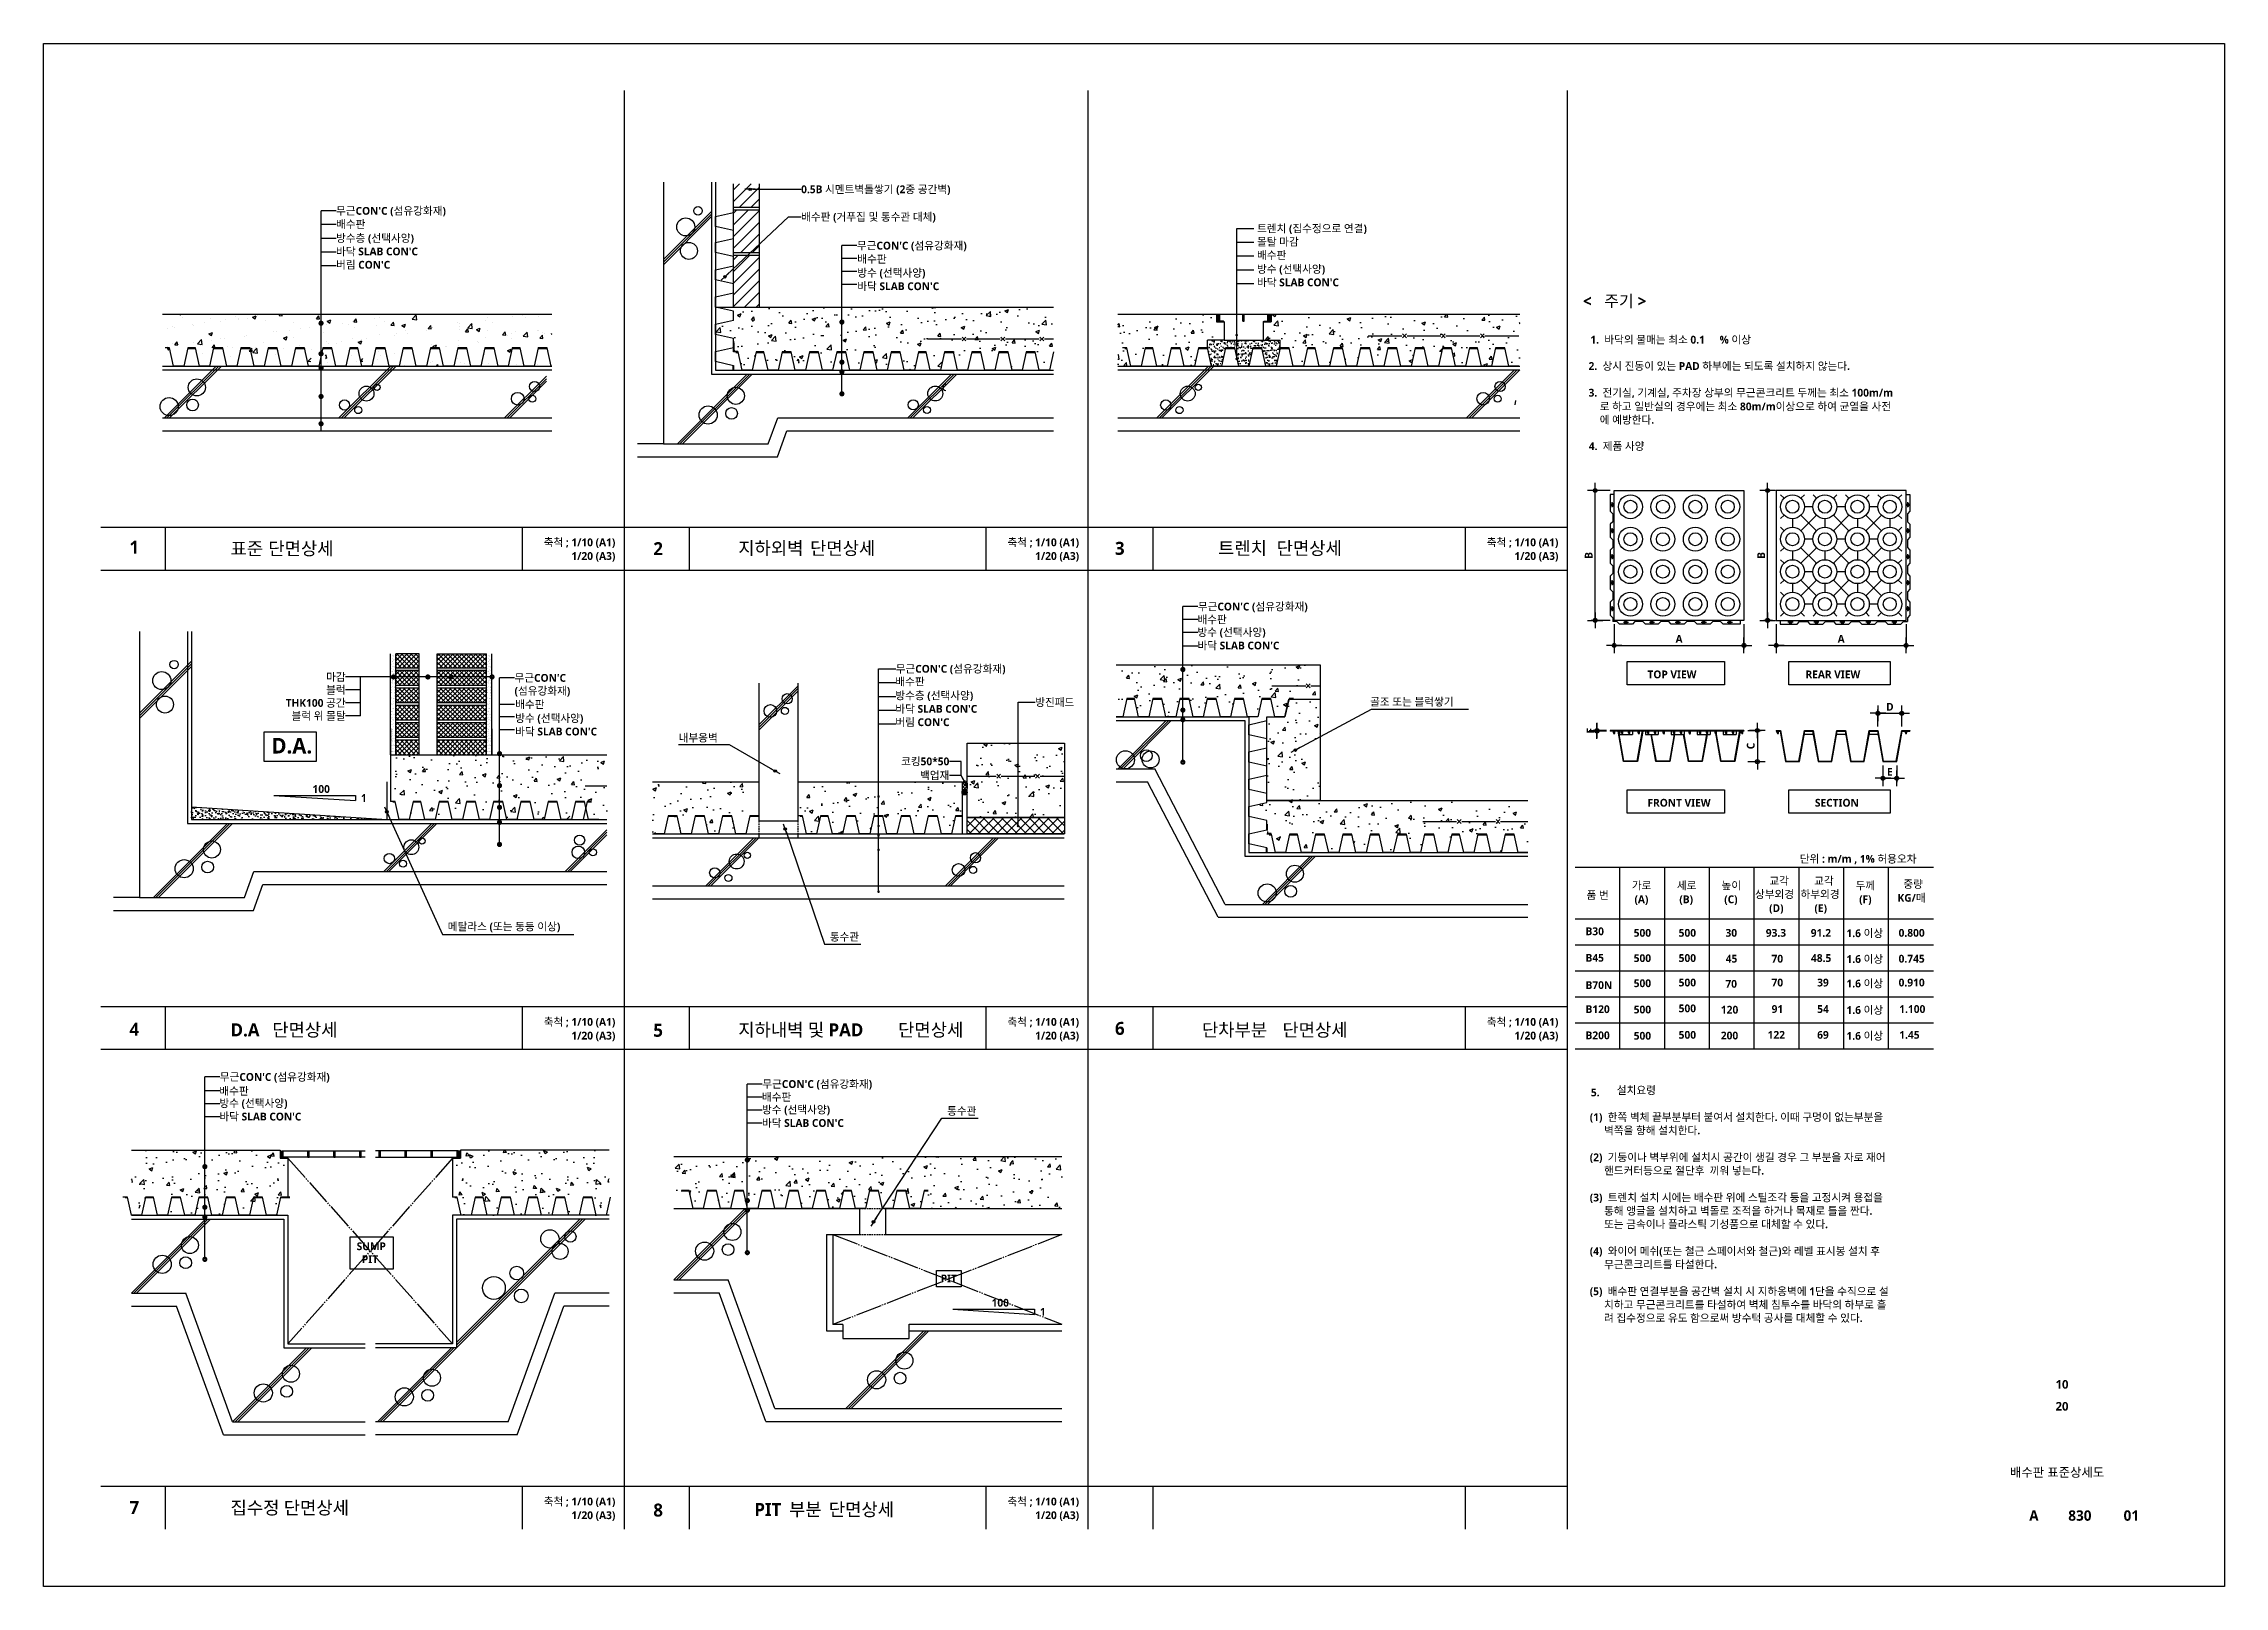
# Model space of a CAD drawing. Header units: millimetres. Extents: x -20 to 163856, y -20 to 163394.
# Drawn here: x -20 to 8380, y -20 to 5920 of the extents above; entities outside this region: 1.
import ezdxf
from ezdxf.enums import TextEntityAlignment as Align

# ---------------------------------------------------------------- set-up
doc = ezdxf.new("R2010")
doc.units = ezdxf.units.MM
doc.header["$LTSCALE"] = 5
for name, pattern in [('DASHED2', [0.375, 0.25, -0.125]), ('HID', [2.3, 1.5, -0.8]), ('PHANTOM', [25, 20, -1, 1, -1, 1, -1])]:
    doc.linetypes.add(name, pattern=pattern)
doc.layers.get('DEFPOINTS').update_dxf_attribs({"color": 181})
for name, color, linetype in [('A-ANNO-GRA1', 7, 'Continuous'), ('A-ANNO-LEAD', 4, 'Continuous'), ('A-ANNO-SYMB', 7, 'Continuous'), ('A-ANNO-TITL', 7, 'Continuous'), ('COL', 2, 'Continuous'), ('DIM', 4, 'Continuous'), ('E3', 7, 'Continuous'), ('FIN', 140, 'Continuous'), ('FP-TEXT', 3, 'Continuous'), ('H1', 6, 'HID'), ('HAT', 5, 'Continuous'), ('LEADER', 7, 'Continuous'), ('RTXT', 7, 'Continuous'), ('sh-so', 254, 'Continuous'), ('TEXT', 3, 'Continuous'), ('W5', 2, 'Continuous'), ('X', 9, 'Continuous'), ('그라운드', 7, 'Continuous'), ('몰탈', 2, 'Continuous'), ('무근콘크리트', 8, 'Continuous'), ('방진패드', 1, 'Continuous'), ('배수판', 7, 'Continuous'), ('와이어메쉬', 6, 'Continuous'), ('지시선', 7, 'Continuous'), ('통수관', 1, 'Continuous'), ('트렌치', 9, 'Continuous')]:
    doc.layers.add(name, color=color, linetype=linetype)
doc.styles.add('SH_대대리576', font='NanumGothicBold.ttf')
doc.dimstyles.new('DIM-N-1', dxfattribs={"dimscale": 10, "dimtxt": 3, "dimasz": 1, "dimexe": 1.5, "dimexo": 1.5, "dimgap": 1, "dimtad": 1, "dimdec": 0, "dimzin": 0, "dimdsep": 46, "dimlunit": 6, "dimblk": 'Z_DOT', "dimcen": 2, "dimdle": 1.5, "dimclrd": 256, "dimclre": 256, "dimclrt": 3, "dimazin": 0, "dimtfac": 1, "dimtdec": 0, "dimtix": 1, "dimtmove": 2, "dimatfit": 0, "dimfxl": 1, "dimtvp": 1, "dimtolj": 1, "dimtzin": 0, "dimlwd": -1, "dimlwe": -1, "dimarcsym": 0})
pattern_1 = [(50, (9861.21, 7713.4), (143.452, -12.5504), [15, -165]), (355, (9861.21, 7713.4), (-27.7503, 150.4384), [12, -132]), (100.4514, (9873.17, 7712.36), (115.702, 137.888), [12.748, -140.2284]), (46.1842, (9861.21, 7753.4), (213.4482, -33.104), [22.5, -247.5]), (96.6356, (9879, 7750.65), (186.9325, 194.8236), [19.122, -210.3426]), (351.1842, (9861.2, 7753.4), (186.9324, 194.824), [18, -198]), (21, (9881.21, 7743.4), (119.3814, -80.5238), [15, -165]), (326, (9881.21, 7743.4), (48.663, 145.03), [12, -132]), (71.4514, (9891.16, 7736.7), (168.0445, 64.506), [12.748, -140.2284]), (37.5, (9861.21, 7713.404), (2.43197, 66.57877), [0, -130.4, 0, -134, 0, -132.5]), (7.5, (9861.21, 7713.404), (52.6139, 78.88234), [0, -76.4, 0, -127.4, 0, -50.5]), (327.5, (9816.61, 7713.404), (106.7645, -4.51097), [0, -50, 0, -156, 0, -207]), (317.5, (9796.61, 7713.4), (116.6372, 20.021), [0, -65, 0, -103.6, 0, -147])]
pattern_2 = [(50, (8074.99, 5675.06), (143.452, -12.5504), [15, -165]), (355, (8074.99, 5675.06), (-27.7503, 150.4384), [12, -132]), (100.4514, (8086.94, 5674.02), (115.702, 137.888), [12.748, -140.2284]), (46.1842, (8074.99, 5715.06), (213.448, -33.104), [22.5, -247.5]), (96.6356, (8092.78, 5712.3), (186.9325, 194.8236), [19.122, -210.3426]), (351.184, (8075, 5715.06), (186.932, 194.824), [18, -198]), (21, (8094.99, 5705.06), (119.3814, -80.5238), [15, -165]), (326, (8094.99, 5705.06), (48.663, 145.03), [12, -132]), (71.4514, (8104.94, 5698.35), (168.0445, 64.506), [12.748, -140.2284]), (37.5, (8074.99, 5675.06), (2.43197, 66.57877), [0, -130.4, 0, -134, 0, -132.5]), (7.5, (8074.99, 5675.06), (52.6139, 78.8823), [0, -76.4, 0, -127.4, 0, -50.5]), (327.5, (8030.39, 5675.06), (106.7645, -4.51097), [0, -50, 0, -156, 0, -207]), (317.5, (8010.39, 5675.06), (116.6372, 20.021), [0, -65, 0, -103.6, 0, -147])]

msp = doc.modelspace()

# ---------------------------------------------------------------- texts
at = {"layer": 'A-ANNO-TITL', "style": 'SH_대대리576'}
for s, p in [('0.5B 시멘트벽돌쌓기 (2중 공간벽)', (2897.8, 5359.1)), ("무근CON'C (섬유강화재)", (1106.4, 5276.1)), ('배수판', (1106.4, 5224.7)), ('배수판 (거푸집 및 통수관 대체)', (2897.8, 5252.9)), ('방수층 (선택사양)', (1106.4, 5171.2)), ("바닥 SLAB CON'C", (1106.4, 5119.8)), ("무근CON'C (섬유강화재)", (3112.6, 5142.2)), ("버림 CON'C", (1106.4, 5068.5)), ('배수판', (3114.1, 5090.8)), ('방수 (선택사양)', (3114.1, 5037.3)), ("바닥 SLAB CON'C", (3114.1, 4985.9)), ('배수판', (4424.5, 3702.6)), ("무근CON'C (섬유강화재)", (4426, 3752.5)), ("바닥 SLAB CON'C", (4424.5, 3602.5)), ('방수 (선택사양)', (4424.5, 3653.8)), ("무근CON'C (섬유강화재)", (3262.1, 3512.8)), ('(섬유강화재)', (1793.9, 3427.9)), ("무근CON'C", (1793.9, 3477.9)), ('배수판', (3260.7, 3463.5)), ('배수판', (1796.4, 3376.1)), ('방수층 (선택사양)', (3260.7, 3410.1)), ("바닥 SLAB CON'C", (3260.7, 3358.7)), ('방진패드', (3799.7, 3384.2)), ('골조 또는 블럭쌓기', (5089.4, 3385.8)), ('방수 (선택사양)', (1796.4, 3322.6)), ("바닥 SLAB CON'C", (1796.4, 3271.3)), ("버림 CON'C", (3260.7, 3307.3)), ("무근CON'C (섬유강화재)", (658.8, 1941.4)), ("무근CON'C (섬유강화재)", (2748.3, 1914.1)), ('배수판', (657.1, 1887.2)), ('방수 (선택사양)', (657.1, 1840.2)), ('배수판', (2746.9, 1864.2)), ("바닥 SLAB CON'C", (657.1, 1788.8)), ('방수 (선택사양)', (2746.9, 1815.5)), ("바닥 SLAB CON'C", (2746.9, 1764.1))]:
    msp.add_text(s, height=30, dxfattribs=at).set_placement(p, align=Align.MIDDLE_LEFT)
for s, height, p in [('트렌치 (집수정으로 연결)', 30, (4653.9, 5193.2)), ('몰탈 마감', 30, (4653.9, 5141.9)), ('배수판', 30, (4653.9, 5090.5)), ('방수 (선택사양)', 30, (4653.9, 5037)), ("바닥 SLAB CON'C", 30, (4653.9, 4985.7)), ('주기 >', 45, (5991.6, 4906.2)), ('< ', 45, (5909.1, 4906.2)), ('1.  바닥의 물매는 최소 0.1', 30, (5937.8, 4765.1)), ('% 이상', 30, (6435.8, 4765.1)), ('2.  상시 진동이 있는 PAD 하부에는 되도록 설치하지 않는다.', 30, (5930.8, 4663.7)), ('3.  전기실, 기계실, 주차장 상부의 무근콘크리트 두께는 최소 100m/m', 30, (5930.8, 4560.9)), ('    로 하고 일반실의 경우에는 최소 80m/m이상으로 하여 균열을 사전', 30, (5933.3, 4508)), ('    에 예방한다.', 30, (5933.3, 4456.6)), ('4.  제품 사양 ', 30, (5931.7, 4355.2)), ('1', 50, (310.5, 3956.1)), ('표준', 50, (700, 3951)), ('단면상세', 50, (845.7, 3951)), ('2', 50, (2328.4, 3950.5)), ('지하외벽', 50, (2655.8, 3952)), ('단면상세', 50, (2932.5, 3952)), ('3', 50, (4106.6, 3951.8)), ('트렌치', 50, (4503.8, 3952.1)), ('단면상세', 50, (4729.4, 3952.1)), ('TOP VIEW', 30, (6157.8, 3476.4)), ('REAR VIEW', 30, (6766.6, 3476.4)), ('D.A.', 60, (858, 3186.7)), ('내부옹벽', 30, (2426, 3232.4)), ('100', 30, (1015.7, 3035.1)), ('1', 30, (1202.2, 3000.4)), ('FRONT VIEW', 30, (6157.8, 2982.1)), ('SECTION', 30, (6802.8, 2982.1)), ('단위 : m/m , 1%%% 허용오차', 30, (6744.6, 2766.1)), ('가로', 30, (6097.5, 2663.7)), ('세로', 30, (6271, 2663.7)), ('높이', 30, (6443.2, 2663.7)), ('교각', 30, (6627.3, 2681.2)), ('교각', 30, (6799.7, 2681.2)), ('두께', 30, (6959.7, 2663.7)), ('중량', 30, (7143.5, 2668.9)), ('품 번', 30, (5923.1, 2626.3)), ('(A)', 30, (6107.8, 2610.3)), ('(B)', 30, (6280.6, 2610.3)), ('(C)', 30, (6453.5, 2610.3)), ('상부외경', 30, (6571.9, 2629.8)), ('(D)', 30, (6626.5, 2576.3)), ('하부외경', 30, (6747.4, 2629.8)), ('(E)', 30, (6800.9, 2576.3)), ('(F)', 30, (6973.1, 2610.3)), ('KG/매', 30, (7121.1, 2616)), ('메탈라스 (또는 동등 이상)', 30, (1536.8, 2505.4)), ('통수관', 30, (3008.4, 2465.9)), ('B30', 30, (5919.2, 2487.2)), ('500', 30, (6104.7, 2481.2)), ('500', 30, (6277.9, 2481.2)), ('30', 30, (6458.3, 2481.2)), ('93.3', 30, (6613.5, 2481.2)), ('91.2', 30, (6786.7, 2481.1)), ('1.6 이상', 30, (6924.3, 2479.8)), ('0.800', 30, (7125.1, 2481.2)), ('B45', 30, (5919.2, 2385.3)), ('500', 30, (6104.7, 2383.8)), ('500', 30, (6277.9, 2384.3)), ('45', 30, (6459.2, 2381.7)), ('70', 30, (6635.6, 2381.7)), ('48.5', 30, (6787.6, 2384.2)), ('1.6 이상', 30, (6924.3, 2380.4)), ('0.745', 30, (7125.1, 2381.7)), ('B70N', 30, (5919.2, 2280.1)), ('500', 30, (6104.7, 2287.2)), ('500', 30, (6277.9, 2289.9)), ('70', 30, (6457.9, 2284.8)), ('70', 30, (6635.6, 2289.9)), ('39', 30, (6811.5, 2289.9)), ('1.6 이상', 30, (6924.3, 2286.1)), ('0.910', 30, (7125.1, 2289.9)), ('B120', 30, (5919.2, 2187.4)), ('500', 30, (6104.7, 2186)), ('500', 30, (6277.9, 2190.5)), ('120', 30, (6440.5, 2185.3)), ('91', 30, (6636, 2187.9)), ('54', 30, (6811.7, 2187.9)), ('1.6 이상', 30, (6924.3, 2184.1)), ('1.100', 30, (7127.7, 2187.9)), ('4', 50, (310.5, 2100.1)), ('D.A ', 50, (700, 2097.7)), ('단면상세', 50, (860.8, 2097.7)), ('5', 50, (2328.4, 2096.2)), ('지하내벽 및 PAD', 50, (2655.8, 2097.7)), ('단면상세', 50, (3271.5, 2097.7)), ('6', 50, (4106.6, 2103.3)), ('단차부분', 50, (4442, 2097.4)), ('단면상세', 50, (4751.8, 2097.4)), ('B200', 30, (5919.2, 2086.6)), ('500', 30, (6104.7, 2084.9)), ('500', 30, (6277.9, 2088.5)), ('200', 30, (6440.3, 2085.9)), ('122', 30, (6620.5, 2088.5)), ('69', 30, (6811.5, 2088.5)), ('1.6 이상', 30, (6924.3, 2084.6)), ('1.45', 30, (7127.7, 2088.5)), ('5.  ', 30, (5939.8, 1866.7)), ('설치요령', 30, (6039.8, 1875.3)), ('통수관', 30, (3460.1, 1795.4)), ('(1)  한쪽 벽체 끝부분부터 붙여서 설치한다. 이때 구멍이 없는부분을', 30, (5935.5, 1771.8)), ('     벽쪽을 향해 설치한다.', 30, (5939.8, 1720.4)), ('(2)  기둥이나 벽부위에 설치시 공간이 생길 경우 그 부분을 자로 재어', 30, (5935.5, 1616.9)), ('     핸드커터등으로 절단후  끼워 넣는다.', 30, (5939.8, 1565.6)), ('(3)  트렌치 설치 시에는 배수판 위에 스틸조각 등을 고정시켜 용접을', 30, (5935.5, 1462.1)), ('     통해 앵글을 설치하고 벽돌로 조적을 하거나 목재로 틀을 짠다.', 30, (5939.8, 1410.8)), ('     또는 금속이나 플라스틱 기성품으로 대체할 수 있다.', 30, (5939.8, 1359.3)), ('SUMP', 30, (1185.9, 1274.5)), ('(4)  와이어 메쉬(또는 철근 스페이서와 철근)와 레벨 표시봉 설치 후', 30, (5935.5, 1255.8)), ('PIT', 30, (1205.9, 1224.5)), ('PIT', 30, (3435.3, 1150.6)), ('     무근콘크리트를 타설한다.', 30, (5939.8, 1204.4)), ('(5)  배수판 연결부분을 공간벽 설치 시 지하옹벽에 1단을 수직으로 설', 30, (5935.5, 1101)), ('     치하고 무근콘크리트를 타설하여 벽체 침투수를 바닥의 하부로 흘', 30, (5939.8, 1049.5)), ('     려 집수정으로 유도 함으로써 방수턱 공사를 대체할 수 있다.', 30, (5939.8, 998.1)), ('7', 50, (310.5, 258.1)), ('집수정 단면상세', 50, (700, 257.6)), ('8', 50, (2328.4, 248.7)), ('PIT', 50, (2717.6, 251.1)), ('부분', 50, (2851.3, 251.1)), ('단면상세', 50, (3004.6, 251.1))]:
    msp.add_text(s, height=height, dxfattribs=at).set_placement(p)
for s, p in [('축척 ; 1/10 (A1)', (2182.1, 4014.9)), ('1/20 (A3)', (2182.2, 3962.2)), ('축척 ; 1/10 (A1)', (3968.4, 4014.9)), ('1/20 (A3)', (3968.5, 3962.2)), ('축척 ; 1/10 (A1)', (5814.6, 4014.9)), ('1/20 (A3)', (5814.7, 3962.2)), ('축척 ; 1/10 (A1)', (2182.1, 2168.3)), ('1/20 (A3)', (2182.2, 2115.6)), ('축척 ; 1/10 (A1)', (3968.4, 2168.3)), ('1/20 (A3)', (3968.5, 2115.6)), ('축척 ; 1/10 (A1)', (5814.6, 2168.3)), ('1/20 (A3)', (5814.7, 2115.6)), ('축척 ; 1/10 (A1)', (2182.1, 321.6)), ('1/20 (A3)', (2182.2, 268.9)), ('축척 ; 1/10 (A1)', (3968.4, 321.6)), ('1/20 (A3)', (3968.5, 268.9))]:
    msp.add_text(s, height=30, dxfattribs=at).set_placement(p, align=Align.TOP_RIGHT)
for s, p in [('블럭', (1143.4, 3431.5)), ('마감', (1143.4, 3481.5)), ('THK100 공간', (1143.4, 3381.5)), ('블럭 위 몰탈', (1143.4, 3331.5)), ('코킹50*50', (3468.7, 3156.4)), ('백업재', (3468.7, 3102.5))]:
    msp.add_text(s, height=30, dxfattribs=at).set_placement(p, align=Align.MIDDLE_RIGHT)
for s, height, p in [('10', 33.33, (7754.5, 757.8)), ('20', 33.33, (7754.5, 673.3)), ('배수판 표준상세도', 35, (7735.7, 419.7)), ('A', 40, (7646.3, 252.7)), ('830', 40, (7823.4, 252.7)), ('01', 40, (8021.6, 252.7))]:
    msp.add_text(s, height=height, dxfattribs=at).set_placement(p, align=Align.MIDDLE)
at = {"layer": 'FP-TEXT', "style": 'SH_대대리576'}
for s, p in [('100', (3631.3, 1057)), ('1', (3817.8, 1022.4))]:
    msp.add_text(s, height=30, dxfattribs=at).set_placement(p)

# ---------------------------------------------------------------- blocks, each defined once
blk = doc.blocks.new('DIMDOT')
at = {"layer": 'DIM'}
blk.add_line((-2, 0), (2, 0), dxfattribs=at)
for radius in [0.5, 0.25]:
    blk.add_circle((0, 0), radius, dxfattribs=at)
blk = doc.blocks.new('*X1699')
at = {"color": 0}
for p, q in [((741.6, 3545.9), (741.6, 3545.9)), ((760.6, 3554), (760.6, 3554)), ((767.8, 3551.8), (767.8, 3551.8)), ((787.5, 3602.9), (791.1, 3600.6)), ((791.1, 3600.6), (791.9, 3602.9)), ((799.1, 3590.4), (799.1, 3590.4)), ((836.3, 3564), (836.3, 3564)), ((842.7, 3558.7), (842.7, 3558.7)), ((884.4, 3571.9), (884.4, 3571.9)), ((900.5, 3526.7), (914.5, 3532.1)), ((905.8, 3585.9), (905.8, 3585.9)), ((910.4, 3520), (914.5, 3532.1)), ((946.5, 3573.7), (946.5, 3573.7)), ((962.7, 3580.6), (962.7, 3580.6)), ((1001.1, 3591.9), (1001.1, 3591.9)), ((1012.6, 3581.4), (1012.6, 3581.4)), ((1012.7, 3587.2), (1012.7, 3587.2)), ((1049.2, 3587.7), (1049.2, 3587.7)), ((1068.5, 3591.2), (1082.5, 3596.6)), ((1068.5, 3591.2), (1078.5, 3584.5)), ((1078.5, 3584.5), (1082.5, 3596.6)), ((1088.5, 3597.2), (1088.5, 3597.2)), ((1119.4, 3576.9), (1119.4, 3576.9)), ((1147.8, 3534), (1147.8, 3534)), ((1150.2, 3600.5), (1150.2, 3600.5)), ((1162.2, 3534.9), (1162.2, 3534.9)), ((1171.1, 3597.8), (1175.4, 3602.9)), ((1171.1, 3597.8), (1183.1, 3596.8)), ((1183.1, 3596.8), (1181.9, 3602.9)), ((1212.2, 3541.5), (1212.2, 3541.5)), ((1226.1, 3572.3), (1226.1, 3572.3)), ((1251.7, 3549), (1251.7, 3549)), ((1288, 3551.5), (1288, 3551.5)), ((1314.6, 3585.3), (1324.2, 3596.7)), ((1314.6, 3585.3), (1326.5, 3584.2)), ((1326.5, 3584.2), (1324.2, 3596.7)), ((1332.9, 3567.8), (1332.9, 3567.8)), ((1342.7, 3532.6), (1342.7, 3532.6)), ((1354.4, 3563), (1354.4, 3563)), ((1356, 3575.2), (1370, 3580.6)), ((1356, 3575.2), (1365.9, 3568.5)), ((1365.9, 3568.5), (1370, 3580.6)), ((1414.3, 3568.1), (1414.3, 3568.1)), ((1439.6, 3563.3), (1439.6, 3563.3)), ((1455.4, 3575.8), (1455.4, 3575.8)), ((1458, 3572.7), (1467.7, 3584.2)), ((1458, 3572.7), (1470, 3571.7)), ((1459.4, 3552.6), (1459.4, 3552.6)), ((1464.4, 3574.7), (1464.4, 3574.7)), ((1470, 3571.7), (1467.7, 3584.2)), ((1540.1, 3584.7), (1540.1, 3584.7)), ((1546.4, 3558.8), (1546.4, 3558.8)), ((1559.3, 3590.8), (1559.3, 3590.8)), ((1576, 3572.7), (1576, 3572.7)), ((1601.5, 3560.2), (1611.1, 3571.6)), ((1601.5, 3560.2), (1613.4, 3559.1)), ((1613.4, 3559.1), (1611.1, 3571.6)), ((1623.9, 3528.7), (1623.9, 3528.7)), ((1643.4, 3559.2), (1657.4, 3564.6)), ((1643.4, 3559.2), (1653.3, 3552.5)), ((1653.2, 3554.3), (1653.2, 3554.3)), ((1653.3, 3552.5), (1657.4, 3564.6)), ((1659.5, 3538.3), (1659.5, 3538.3)), ((1663.9, 3529), (1663.9, 3529)), ((1666.4, 3601.3), (1666.4, 3601.3)), ((1683.7, 3583.7), (1699.3, 3600)), ((1683.7, 3583.7), (1701.5, 3581)), ((1692.6, 3592.7), (1692.6, 3592.7)), ((1701.5, 3581), (1699.3, 3600)), ((1739.6, 3539), (1739.6, 3539)), ((1740.5, 3548.8), (1740.5, 3548.8)), ((1744.9, 3547.6), (1754.6, 3559.1)), ((1744.9, 3547.6), (1756.9, 3546.6)), ((1756.9, 3546.6), (1754.6, 3559.1)), ((1759.9, 3549.8), (1759.9, 3549.8)), ((1760.5, 3551.1), (1760.5, 3551.1)), ((1857.2, 3568.8), (1857.2, 3568.8)), ((1864.4, 3566.1), (1864.4, 3566.1)), ((1865.9, 3555.6), (1865.9, 3555.6)), ((1866.7, 3545.3), (1866.7, 3545.3)), ((1888.4, 3535.1), (1898, 3546.5)), ((1888.4, 3535.1), (1900.3, 3534)), ((1897.2, 3550.6), (1912.7, 3566.9)), ((1897.2, 3550.6), (1914.9, 3547.9)), ((1900.3, 3534), (1898, 3546.5)), ((1915, 3547.9), (1912.7, 3566.9)), ((1916, 3562.2), (1916, 3562.2)), ((1930.8, 3543.2), (1944.8, 3548.6)), ((1930.8, 3543.2), (1940.8, 3536.5)), ((1940.8, 3536.5), (1944.8, 3548.6)), ((1967.1, 3580.2), (1967.1, 3580.2)), ((1973.5, 3540.8), (1973.5, 3540.8)), ((1973.8, 3588.8), (1973.8, 3588.8)), ((1991.7, 3572.2), (1991.7, 3572.2)), ((2031.8, 3522.5), (2041.5, 3534)), ((2043.8, 3521.5), (2041.5, 3534)), ((2068.1, 3593), (2068.1, 3593)), ((2080.2, 3536.3), (2080.2, 3536.3)), ((2105.9, 3602.9), (2108.8, 3601)), ((2108.8, 3601), (2109.5, 3602.9)), ((2110.6, 3517.5), (2126.2, 3533.8)), ((2118, 3588.8), (2118, 3588.8)), ((2128.4, 3514.8), (2126.2, 3533.8)), ((2166.8, 3538.8), (2166.8, 3538.8)), ((2168.1, 3595.4), (2168.1, 3595.4)), ((2169.6, 3541.4), (2169.6, 3541.4)), ((2187, 3531.7), (2187, 3531.7)), ((2218.2, 3527.2), (2221.4, 3528.4)), ((739.2, 3479.3), (739.2, 3479.3)), ((741.9, 3465.9), (746.4, 3467.6)), ((745.2, 3463.7), (746.4, 3467.6)), ((760.1, 3488.2), (760.1, 3488.2)), ((768.5, 3485), (778.2, 3496.5)), ((768.5, 3485), (780.5, 3484)), ((780.5, 3484), (778.2, 3496.5)), ((783.7, 3485.1), (783.7, 3485.1)), ((840.2, 3492.1), (840.2, 3492.1)), ((856.4, 3488.2), (872, 3504.5)), ((856.4, 3488.2), (874.2, 3485.5)), ((866.9, 3483.7), (866.9, 3483.7)), ((874.2, 3485.5), (872, 3504.5)), ((876.2, 3452.5), (876.2, 3452.5)), ((900.5, 3526.7), (910.4, 3520)), ((910, 3501.7), (910, 3501.7)), ((912.4, 3472.9), (921.6, 3484)), ((923.6, 3472.9), (921.6, 3484)), ((944.1, 3507.1), (944.1, 3507.1)), ((960.1, 3508.3), (960.1, 3508.3)), ((973.6, 3479.2), (973.6, 3479.2)), ((992.8, 3472.5), (992.8, 3472.5)), ((1035.9, 3518.3), (1035.9, 3518.3)), ((1046.8, 3521.2), (1046.8, 3521.2)), ((1055.4, 3459.9), (1065.1, 3471.4)), ((1055.4, 3459.9), (1067.4, 3458.9)), ((1067.4, 3458.9), (1065.1, 3471.4)), ((1069.9, 3455.1), (1085.5, 3471.3)), ((1069.9, 3455.1), (1087.7, 3452.4)), ((1080.4, 3474.7), (1080.4, 3474.7)), ((1087.7, 3452.4), (1085.5, 3471.3)), ((1109.4, 3492.6), (1109.4, 3492.6)), ((1145.4, 3467.4), (1145.4, 3467.4)), ((1157.4, 3448.7), (1157.4, 3448.7)), ((1159.6, 3462.6), (1159.6, 3462.6)), ((1187.2, 3470.1), (1187.2, 3470.1)), ((1187.9, 3510.7), (1201.9, 3516.1)), ((1187.9, 3510.7), (1197.9, 3504)), ((1197.9, 3504), (1201.9, 3516.1)), ((1226.1, 3512.6), (1226.1, 3512.6)), ((1235.4, 3472.6), (1235.4, 3472.6)), ((1249.3, 3482.4), (1249.3, 3482.4)), ((1274, 3468.7), (1274, 3468.7)), ((1293.9, 3465.6), (1293.9, 3465.6)), ((1348.1, 3441.7), (1352, 3446.3)), ((1351.9, 3496.5), (1351.9, 3496.5)), ((1354.3, 3433.8), (1352, 3446.3)), ((1361.7, 3489.2), (1361.7, 3489.2)), ((1390.6, 3488.7), (1390.6, 3488.7)), ((1411.7, 3495.8), (1411.7, 3495.8)), ((1453, 3509.3), (1453, 3509.3)), ((1475.3, 3494.7), (1489.3, 3500.1)), ((1475.3, 3494.7), (1485.3, 3488)), ((1485.3, 3488), (1489.3, 3500.1)), ((1487.5, 3505.8), (1487.5, 3505.8)), ((1507.3, 3508.7), (1507.3, 3508.7)), ((1554.4, 3457.7), (1554.4, 3457.7)), ((1556.8, 3524.3), (1556.8, 3524.3)), ((1613.8, 3522.4), (1613.8, 3522.4)), ((1614.2, 3452.1), (1614.2, 3452.1)), ((1657.1, 3471.8), (1657.1, 3471.8)), ((1687, 3460.1), (1687, 3460.1)), ((1758.1, 3484.6), (1758.1, 3484.6)), ((1762.8, 3478.7), (1776.8, 3484.1)), ((1762.8, 3478.7), (1772.7, 3472)), ((1772.7, 3472), (1776.8, 3484.1)), ((1813.3, 3476.7), (1813.3, 3476.7)), ((1816.9, 3478.8), (1816.9, 3478.8)), ((1862, 3499.6), (1862, 3499.6)), ((1863.4, 3483.3), (1863.4, 3483.3)), ((1933.6, 3498.8), (1933.6, 3498.8)), ((1939.1, 3493.3), (1939.1, 3493.3)), ((1962.3, 3447.1), (1962.3, 3447.1)), ((1964.7, 3513.6), (1964.7, 3513.6)), ((2031.8, 3522.5), (2043.8, 3521.5)), ((2050.2, 3518.8), (2050.2, 3518.8)), ((2050.2, 3462.7), (2064.2, 3468)), ((2050.2, 3462.7), (2060.1, 3456)), ((2060.1, 3456), (2064.2, 3468)), ((2063.3, 3459.9), (2063.3, 3459.9)), ((2065.4, 3509.9), (2065.4, 3509.9)), ((2065.7, 3526.5), (2065.7, 3526.5)), ((2110.6, 3517.5), (2128.4, 3514.8)), ((2115.5, 3516.5), (2115.5, 3516.5)), ((2167.1, 3474.9), (2167.1, 3474.9)), ((2175.3, 3510), (2184.9, 3521.4)), ((2175.3, 3510), (2187.2, 3508.9)), ((2187.2, 3508.9), (2184.9, 3521.4)), ((2191.2, 3526.5), (2191.2, 3526.5)), ((2218.2, 3527.2), (2221.4, 3525.1)), ((759.5, 3432.5), (759.5, 3432.5)), ((857.4, 3422.8), (857.4, 3422.8)), ((983.2, 3439.4), (983.2, 3439.4)), ((1283.3, 3422), (1293.9, 3433)), ((1283.3, 3422), (1292.8, 3420.5)), ((1348.8, 3434.3), (1354.3, 3433.8)), ((1349.5, 3429.9), (1349.5, 3429.9)), ((1359.1, 3416.9), (1359.1, 3416.9)), ((1450.5, 3442.7), (1450.5, 3442.7)), ((1467, 3418.7), (1467, 3418.7)), ((1485.8, 3422.3), (1493.8, 3431.8)), ((1485.8, 3422.3), (1492.9, 3421.6)), ((1549.6, 3429.7), (1549.6, 3429.7)), ((1561.2, 3443.5), (1561.2, 3443.5)), ((1583.7, 3438.7), (1583.7, 3438.7)), ((1654.7, 3405.2), (1654.7, 3405.2)), ((1755.7, 3418), (1755.7, 3418)), ((1763.2, 3420.7), (1763.2, 3420.7)), ((1777.5, 3402.9), (1782.3, 3408.7)), ((1783.4, 3402.9), (1782.3, 3408.7)), ((1859.6, 3433), (1859.6, 3433)), ((1869.9, 3416.2), (1869.9, 3416.2)), ((1886.5, 3414.4), (1886.5, 3414.4)), ((1976.7, 3411.7), (1976.7, 3411.7)), ((2062.9, 3437.6), (2062.9, 3437.6)), ((2083.5, 3407.2), (2083.5, 3407.2)), ((2158.6, 3419.5), (2158.6, 3419.5)), ((2164.7, 3408.3), (2164.7, 3408.3))]:
    blk.add_line(p, q, dxfattribs=at)
blk = doc.blocks.new('PO1')
at = {"const_width": 0.4}
blk.add_lwpolyline([(-0.3, 0, 1), (0.3, 0, 1)], format="xyb", close=True, dxfattribs=at)
blk = doc.blocks.new('Z_DOT')
at = {"layer": 'DIM', "color": 0}
for p, q in [((-3, 0), (3, 0)), ((0, -3), (0, 3))]:
    blk.add_line(p, q, dxfattribs=at)
for radius in [0.75, 0.375]:
    blk.add_circle((0, 0), radius, dxfattribs=at)
blk = doc.blocks.new('*D1721')
at = {"layer": 'DEFPOINTS', "color": 0}
for p in [(6029.6, 3699.4), (6529.6, 3699.4), (6529.6, 3602.9)]:
    blk.add_point(p, dxfattribs=at)
at = {"layer": '지시선'}
for p, q in [((6029.6, 3684.4), (6029.6, 3587.9)), ((6529.6, 3684.4), (6529.6, 3587.9)), ((6039.6, 3602.9), (6519.6, 3602.9))]:
    blk.add_line(p, q, dxfattribs=at)
at = {"layer": '지시선', "linetype": 'ByBlock', "xscale": 10, "yscale": 10, "zscale": 10, "rotation": 180}
blk.add_blockref('Z_DOT', (6029.6, 3602.9), dxfattribs=at)
at = {"layer": '지시선', "linetype": 'ByBlock', "xscale": 10, "yscale": 10, "zscale": 10}
blk.add_blockref('Z_DOT', (6529.6, 3602.9), dxfattribs=at)
at = {"layer": '지시선', "color": 3, "insert": (6279.6, 3627.9), "char_height": 30, "attachment_point": 5, "style": 'SH_대대리576'}
blk.add_mtext('\\A1;A', dxfattribs=at)
blk = doc.blocks.new('*D1722')
at = {"layer": 'DEFPOINTS', "color": 0}
for p in [(6653.8, 3699.4), (7153.8, 3699.4), (7153.8, 3602.9)]:
    blk.add_point(p, dxfattribs=at)
at = {"layer": '지시선'}
for p, q in [((6653.8, 3684.4), (6653.8, 3587.9)), ((7153.8, 3684.4), (7153.8, 3587.9)), ((6663.8, 3602.9), (7143.8, 3602.9))]:
    blk.add_line(p, q, dxfattribs=at)
at = {"layer": '지시선', "linetype": 'ByBlock', "xscale": 10, "yscale": 10, "zscale": 10, "rotation": 180}
blk.add_blockref('Z_DOT', (6653.8, 3602.9), dxfattribs=at)
at = {"layer": '지시선', "linetype": 'ByBlock', "xscale": 10, "yscale": 10, "zscale": 10}
blk.add_blockref('Z_DOT', (7153.8, 3602.9), dxfattribs=at)
at = {"layer": '지시선', "color": 3, "insert": (6903.8, 3627.9), "char_height": 30, "attachment_point": 5, "style": 'SH_대대리576'}
blk.add_mtext('\\A1;A', dxfattribs=at)
blk = doc.blocks.new('*D1723')
at = {"layer": 'DEFPOINTS', "color": 0}
for p in [(5956.3, 4199.4), (6029.6, 4199.4), (6029.6, 3699.4)]:
    blk.add_point(p, dxfattribs=at)
at = {"layer": '지시선'}
for p, q in [((6014.6, 4199.4), (5941.3, 4199.4)), ((5956.3, 3709.4), (5956.3, 4189.4)), ((6014.6, 3699.4), (5941.3, 3699.4))]:
    blk.add_line(p, q, dxfattribs=at)
at = {"layer": '지시선', "linetype": 'ByBlock', "xscale": 10, "yscale": 10, "zscale": 10}
for p, rotation in [((5956.3, 4199.4), 90), ((5956.3, 3699.4), 270)]:
    blk.add_blockref('Z_DOT', p, dxfattribs=dict(at, rotation=rotation))
at = {"layer": '지시선', "color": 3, "insert": (5931.3, 3949.4), "char_height": 30, "attachment_point": 5, "rotation": 90, "style": 'SH_대대리576'}
blk.add_mtext('\\A1;B', dxfattribs=at)
blk = doc.blocks.new('*D1724')
at = {"layer": 'DEFPOINTS', "color": 0}
for p in [(6620.5, 4199.4), (6653.8, 4199.4), (6653.8, 3699.4)]:
    blk.add_point(p, dxfattribs=at)
at = {"layer": '지시선'}
for p, q in [((6638.8, 4199.4), (6605.5, 4199.4)), ((6620.5, 3709.4), (6620.5, 4189.4)), ((6638.8, 3699.4), (6605.5, 3699.4))]:
    blk.add_line(p, q, dxfattribs=at)
at = {"layer": '지시선', "linetype": 'ByBlock', "xscale": 10, "yscale": 10, "zscale": 10}
for p, rotation in [((6620.5, 4199.4), 90), ((6620.5, 3699.4), 270)]:
    blk.add_blockref('Z_DOT', p, dxfattribs=dict(at, rotation=rotation))
at = {"layer": '지시선', "color": 3, "insert": (6595.5, 3949.4), "char_height": 30, "attachment_point": 5, "rotation": 90, "style": 'SH_대대리576'}
blk.add_mtext('\\A1;B', dxfattribs=at)
blk = doc.blocks.new('*D1725')
at = {"layer": 'DEFPOINTS', "color": 0}
for p in [(5963.3, 3275.4), (6014.6, 3275.4), (6014.6, 3273.4)]:
    blk.add_point(p, dxfattribs=at)
at = {"layer": '지시선'}
for p, q in [((5963.3, 3285.4), (5963.3, 3295.4)), ((5999.6, 3275.4), (5948.3, 3275.4)), ((5999.6, 3273.4), (5948.3, 3273.4)), ((5963.3, 3273.4), (5963.3, 3275.4)), ((5963.3, 3263.4), (5963.3, 3253.4))]:
    blk.add_line(p, q, dxfattribs=at)
at = {"layer": '지시선', "linetype": 'ByBlock', "xscale": 10, "yscale": 10, "zscale": 10}
for p, rotation in [((5963.3, 3275.4), 270), ((5963.3, 3273.4), 90)]:
    blk.add_blockref('Z_DOT', p, dxfattribs=dict(at, rotation=rotation))
at = {"layer": '지시선', "color": 3, "insert": (5938.3, 3274.4), "char_height": 30, "attachment_point": 5, "rotation": 90, "style": 'SH_대대리576'}
blk.add_mtext('\\A1;F', dxfattribs=at)
blk = doc.blocks.new('*D1726')
at = {"layer": 'DEFPOINTS', "color": 0}
for p in [(6529.6, 3275.4), (6529.6, 3155.4), (6581.1, 3155.4)]:
    blk.add_point(p, dxfattribs=at)
at = {"layer": '지시선'}
for p, q in [((6544.6, 3275.4), (6596.1, 3275.4)), ((6581.1, 3265.4), (6581.1, 3165.4)), ((6544.6, 3155.4), (6596.1, 3155.4))]:
    blk.add_line(p, q, dxfattribs=at)
at = {"layer": '지시선', "linetype": 'ByBlock', "xscale": 10, "yscale": 10, "zscale": 10}
for p, rotation in [((6581.1, 3275.4), 90), ((6581.1, 3155.4), 270)]:
    blk.add_blockref('Z_DOT', p, dxfattribs=dict(at, rotation=rotation))
at = {"layer": '지시선', "color": 3, "insert": (6555.6, 3215.4), "char_height": 30, "attachment_point": 5, "rotation": 90, "style": 'SH_대대리576'}
blk.add_mtext('\\A1;C', dxfattribs=at)
blk = doc.blocks.new('*D1727')
at = {"layer": 'DEFPOINTS', "color": 0}
for p in [(7064.7, 3155.4), (7118, 3155.4), (7118, 3091.5)]:
    blk.add_point(p, dxfattribs=at)
at = {"layer": '지시선'}
for p, q in [((7064.7, 3140.4), (7064.7, 3076.5)), ((7118, 3140.4), (7118, 3076.5)), ((7074.7, 3091.5), (7108, 3091.5))]:
    blk.add_line(p, q, dxfattribs=at)
at = {"layer": '지시선', "linetype": 'ByBlock', "xscale": 10, "yscale": 10, "zscale": 10, "rotation": 180}
blk.add_blockref('Z_DOT', (7064.7, 3091.5), dxfattribs=at)
at = {"layer": '지시선', "linetype": 'ByBlock', "xscale": 10, "yscale": 10, "zscale": 10}
blk.add_blockref('Z_DOT', (7118, 3091.5), dxfattribs=at)
at = {"layer": '지시선', "color": 3, "insert": (7091.3, 3116.5), "char_height": 30, "attachment_point": 5, "style": 'SH_대대리576'}
blk.add_mtext('\\A1;E', dxfattribs=at)
blk = doc.blocks.new('*D1728')
at = {"layer": 'DEFPOINTS', "color": 0}
for p in [(7137.3, 3341.6), (7045.5, 3275.4), (7137.3, 3275.4)]:
    blk.add_point(p, dxfattribs=at)
at = {"layer": '지시선'}
for p, q in [((7045.5, 3290.4), (7045.5, 3356.6)), ((7055.5, 3341.6), (7127.3, 3341.6)), ((7137.3, 3290.4), (7137.3, 3356.6))]:
    blk.add_line(p, q, dxfattribs=at)
at = {"layer": '지시선', "linetype": 'ByBlock', "xscale": 10, "yscale": 10, "zscale": 10, "rotation": 180}
blk.add_blockref('Z_DOT', (7045.5, 3341.6), dxfattribs=at)
at = {"layer": '지시선', "linetype": 'ByBlock', "xscale": 10, "yscale": 10, "zscale": 10}
blk.add_blockref('Z_DOT', (7137.3, 3341.6), dxfattribs=at)
at = {"layer": '지시선', "color": 3, "insert": (7091.4, 3366.6), "char_height": 30, "attachment_point": 5, "style": 'SH_대대리576'}
blk.add_mtext('\\A1;D', dxfattribs=at)
blk = doc.blocks.new('*X1710')
at = {"color": 0}
for p, q in [((1737.3, 5584.5), (1737.3, 5584.5)), ((1742.3, 5549.7), (1742.3, 5549.7)), ((1743.9, 5562), (1743.9, 5562)), ((1745.1, 5564.4), (1745.1, 5564.4)), ((1745.4, 5573.4), (1745.4, 5573.4)), ((1746.3, 5584.9), (1746.3, 5584.9)), ((1747, 5564.5), (1747, 5564.5)), ((1747.1, 5586.3), (1747.1, 5586.3)), ((1747.6, 5581.7), (1747.6, 5581.7)), ((1748.3, 5568.8), (1748.3, 5568.8)), ((1748.7, 5555.8), (1748.7, 5555.8)), ((1752.1, 5569.6), (1752.1, 5569.6)), ((1754.6, 5551.9), (1754.6, 5551.9)), ((1754.8, 5544.4), (1754.8, 5544.4)), ((1756, 5564.9), (1756, 5564.9)), ((1756.1, 5563.4), (1756.1, 5563.4)), ((1756.5, 5585.3), (1756.5, 5585.3)), ((1756.7, 5544.5), (1756.7, 5544.5)), ((1737.5, 5513.1), (1737.5, 5513.1)), ((1737.5, 5500.9), (1737.5, 5500.9)), ((1738.6, 5474.9), (1738.6, 5474.9)), ((1739.1, 5525.4), (1739.1, 5525.4)), ((1740.6, 5536.8), (1740.6, 5536.8)), ((1741, 5462.1), (1741, 5462.1)), ((1741.5, 5482.5), (1741.5, 5482.5)), ((1742.7, 5503), (1742.7, 5503)), ((1743.1, 5484.9), (1743.1, 5484.9)), ((1743.3, 5523.5), (1743.3, 5523.5)), ((1743.4, 5482.6), (1743.4, 5482.6)), ((1743.4, 5466.4), (1743.4, 5466.4)), ((1744.5, 5543.9), (1744.5, 5543.9)), ((1745, 5478.7), (1745, 5478.7)), ((1745.2, 5523.5), (1745.2, 5523.5)), ((1745.6, 5488), (1745.6, 5488)), ((1746.5, 5490.2), (1746.5, 5490.2)), ((1748.2, 5503), (1748.2, 5503)), ((1749.4, 5542.8), (1749.4, 5542.8)), ((1749.4, 5493), (1749.4, 5493)), ((1749.8, 5529.8), (1749.8, 5529.8)), ((1749.8, 5515.3), (1749.8, 5515.3)), ((1750.5, 5516.9), (1750.5, 5516.9)), ((1750.9, 5503.9), (1750.9, 5503.9)), ((1751.2, 5462.5), (1751.2, 5462.5)), ((1751.3, 5526.8), (1751.3, 5526.8)), ((1751.6, 5490.9), (1751.6, 5490.9)), ((1752, 5477.9), (1752, 5477.9)), ((1752.4, 5483), (1752.4, 5483)), ((1752.7, 5465), (1752.7, 5465)), ((1753, 5539.6), (1753, 5539.6)), ((1753, 5503.5), (1753, 5503.5)), ((1753.1, 5462.6), (1753.1, 5462.6)), ((1753.2, 5543.6), (1753.2, 5543.6)), ((1754.2, 5523.9), (1754.2, 5523.9)), ((1754.3, 5517.7), (1754.3, 5517.7)), ((1754.9, 5503.5), (1754.9, 5503.5)), ((1755.3, 5491.7), (1755.3, 5491.7)), ((1755.7, 5501.3), (1755.7, 5501.3)), ((1755.7, 5468.7), (1755.7, 5468.7)), ((1756.4, 5465.8), (1756.4, 5465.8)), ((1737.4, 5409.2), (1737.4, 5409.2)), ((1737.4, 5380.2), (1737.4, 5380.2)), ((1738, 5400.7), (1738, 5400.7)), ((1738.2, 5396.3), (1738.2, 5396.3)), ((1738.5, 5383.2), (1738.5, 5383.2)), ((1738.6, 5429.8), (1738.6, 5429.8)), ((1739.2, 5421.2), (1739.2, 5421.2)), ((1739.7, 5449), (1739.7, 5449)), ((1739.8, 5441.6), (1739.8, 5441.6)), ((1739.9, 5400.8), (1739.9, 5400.8)), ((1740.2, 5442.1), (1740.2, 5442.1)), ((1740.8, 5423), (1740.8, 5423)), ((1741.7, 5453.6), (1741.7, 5453.6)), ((1741.7, 5441.7), (1741.7, 5441.7)), ((1741.9, 5397.1), (1741.9, 5397.1)), ((1744.5, 5383.2), (1744.5, 5383.2)), ((1746.1, 5395.5), (1746.1, 5395.5)), ((1747.6, 5406.9), (1747.6, 5406.9)), ((1747.7, 5380.7), (1747.7, 5380.7)), ((1748.9, 5401.2), (1748.9, 5401.2)), ((1749.3, 5419.8), (1749.3, 5419.8)), ((1749.5, 5421.6), (1749.5, 5421.6)), ((1749.6, 5380.8), (1749.6, 5380.8)), ((1750.6, 5442.1), (1750.6, 5442.1)), ((1750.9, 5432.1), (1750.9, 5432.1)), ((1751.4, 5421.7), (1751.4, 5421.7)), ((1752.4, 5443.5), (1752.4, 5443.5)), ((1753.1, 5452), (1753.1, 5452)), ((1753.8, 5439), (1753.8, 5439)), ((1754.1, 5456.4), (1754.1, 5456.4)), ((1754.2, 5426), (1754.2, 5426)), ((1754.9, 5413.1), (1754.9, 5413.1)), ((1755.3, 5400.1), (1755.3, 5400.1)), ((1756, 5387.1), (1756, 5387.1)), ((1756.8, 5385.4), (1756.8, 5385.4)), ((1737.9, 5333.7), (1737.9, 5333.7)), ((1738.1, 5359.8), (1738.1, 5359.8)), ((1739.3, 5370.3), (1739.3, 5370.3)), ((1739.6, 5357.3), (1739.6, 5357.3)), ((1739.6, 5346.6), (1739.6, 5346.6)), ((1740.4, 5344.4), (1740.4, 5344.4)), ((1740.7, 5331.3), (1740.7, 5331.3)), ((1741.3, 5358.9), (1741.3, 5358.9)), ((1741.5, 5318.4), (1741.5, 5318.4)), ((1741.8, 5305.4), (1741.8, 5305.4)), ((1742.5, 5292.5), (1742.5, 5292.5)), ((1742.8, 5370.3), (1742.8, 5370.3)), ((1743, 5371.1), (1743, 5371.1)), ((1744.1, 5345.2), (1744.1, 5345.2)), ((1744.1, 5298.8), (1744.1, 5298.8)), ((1745.2, 5319.2), (1745.2, 5319.2)), ((1745.3, 5319.3), (1745.3, 5319.3)), ((1745.5, 5299.9), (1745.5, 5299.9)), ((1745.9, 5339.7), (1745.9, 5339.7)), ((1746, 5298.9), (1746, 5298.9)), ((1746.3, 5293.3), (1746.3, 5293.3)), ((1747.1, 5360.2), (1747.1, 5360.2)), ((1747.2, 5312.2), (1747.2, 5312.2)), ((1747.8, 5339.8), (1747.8, 5339.8)), ((1748.7, 5323.7), (1748.7, 5323.7)), ((1750.4, 5336.5), (1750.4, 5336.5)), ((1752, 5348.8), (1752, 5348.8)), ((1753.5, 5360.3), (1753.5, 5360.3)), ((1755, 5299.3), (1755, 5299.3)), ((1755.2, 5373.1), (1755.2, 5373.1)), ((1755.6, 5319.7), (1755.6, 5319.7)), ((1756.4, 5374.1), (1756.4, 5374.1)), ((1756.8, 5340.2), (1756.8, 5340.2)), ((1737.5, 5239), (1737.5, 5239)), ((1739, 5250.5), (1739, 5250.5)), ((1740.6, 5217), (1740.6, 5217)), ((1740.7, 5263.3), (1740.7, 5263.3)), ((1741.8, 5237.4), (1741.8, 5237.4)), ((1742.3, 5275.6), (1742.3, 5275.6)), ((1742.4, 5257.9), (1742.4, 5257.9)), ((1742.5, 5217), (1742.5, 5217)), ((1742.9, 5279.4), (1742.9, 5279.4)), ((1743.6, 5278.4), (1743.6, 5278.4)), ((1743.6, 5266.5), (1743.6, 5266.5)), ((1743.8, 5287.1), (1743.8, 5287.1)), ((1744, 5253.5), (1744, 5253.5)), ((1744.3, 5258), (1744.3, 5258)), ((1744.7, 5240.6), (1744.7, 5240.6)), ((1745.1, 5227.5), (1745.1, 5227.5)), ((1745.8, 5214.6), (1745.8, 5214.6)), ((1746.6, 5216.7), (1746.6, 5216.7)), ((1747.4, 5267.3), (1747.4, 5267.3)), ((1748.2, 5229), (1748.2, 5229)), ((1748.5, 5241.4), (1748.5, 5241.4)), ((1749.6, 5215.4), (1749.6, 5215.4)), ((1749.8, 5240.4), (1749.8, 5240.4)), ((1751.4, 5253.3), (1751.4, 5253.3)), ((1751.5, 5217.4), (1751.5, 5217.4)), ((1752.1, 5237.9), (1752.1, 5237.9)), ((1753.1, 5265.6), (1753.1, 5265.6)), ((1753.2, 5258.4), (1753.2, 5258.4)), ((1753.8, 5278.8), (1753.8, 5278.8)), ((1754, 5238), (1754, 5238)), ((1754.6, 5277), (1754.6, 5277)), ((1755.7, 5278.9), (1755.7, 5278.9)), ((1756.3, 5289.9), (1756.3, 5289.9)), ((1744.9, 5203.8), (1744.9, 5203.8))]:
    blk.add_line(p, q, dxfattribs=at)
blk = doc.blocks.new('배수판')
for p, q in [((17.3, 0), (0, 0)), ((32.8, -70), (17.3, 0)), ((87.3, 0), (71.8, -70)), ((117.3, 0), (87.3, 0)), ((132.8, -70), (117.3, 0)), ((187.3, 0), (171.8, -70)), ((222.3, 0), (187.3, 0)), ((327.3, 0), (292.3, 0)), ((342.8, -70), (327.3, 0)), ((8.6, -2), (17.7, -2)), ((71.8, -70), (32.8, -70)), ((171.8, -70), (132.8, -70)), ((186.8, -2), (222.7, -2)), ((237.8, -70), (222.3, 0)), ((276.8, -70), (237.8, -70)), ((292.3, 0), (276.8, -70)), ((291.8, -2), (327.7, -2)), ((381.8, -70), (342.8, -70)), ((397.3, 0), (381.8, -70)), ((396.8, -2), (432.7, -2)), ((432.3, 0), (397.3, 0)), ((447.8, -70), (432.3, 0)), ((486.8, -70), (447.8, -70)), ((502.3, 0), (486.8, -70)), ((501.8, -2), (537.7, -2)), ((537.3, 0), (502.3, 0)), ((552.8, -70), (537.3, 0)), ((591.8, -70), (552.8, -70)), ((607.3, 0), (591.8, -70))]:
    blk.add_line(p, q)
blk.add_lwpolyline([(86.8, -2), (117.7, -2)])

# ---------------------------------------------------------------- dimensions: what is measured, and where the dimension line sits
at = {"layer": '지시선'}
for base, p1, p2, text, picture, middle in [((5956.3, 4199.4), (6029.6, 3699.4), (6029.6, 4199.4), 'B', '*D1723', (5931.3, 3949.4)), ((6620.5, 4199.4), (6653.8, 3699.4), (6653.8, 4199.4), 'B', '*D1724', (6595.5, 3949.4)), ((5963.3, 3275.4), (6014.6, 3273.4), (6014.6, 3275.4), 'F', '*D1725', (5938.3, 3274.4)), ((6581.1, 3155.4), (6529.6, 3275.4), (6529.6, 3155.4), 'C', '*D1726', (6555.6, 3215.4))]:
    dim = msp.add_linear_dim(base=base, p1=p1, p2=p2, angle=90, text=text, dimstyle='DIM-N-1', dxfattribs=at)
    dim.commit()
    dim.dimension.update_dxf_attribs({"geometry": picture, "text_midpoint": middle})
for base, p1, p2, text, picture, middle in [((6529.6, 3602.9), (6029.6, 3699.4), (6529.6, 3699.4), 'A', '*D1721', (6279.6, 3627.9)), ((7153.8, 3602.9), (6653.8, 3699.4), (7153.8, 3699.4), 'A', '*D1722', (6903.8, 3627.9)), ((7137.3, 3341.6), (7045.5, 3275.4), (7137.3, 3275.4), 'D', '*D1728', (7091.4, 3366.6)), ((7118, 3091.5), (7064.7, 3155.4), (7118, 3155.4), 'E', '*D1727', (7091.3, 3116.5))]:
    dim = msp.add_linear_dim(base=base, p1=p1, p2=p2, text=text, dimstyle='DIM-N-1', dxfattribs=at)
    dim.commit()
    dim.dimension.update_dxf_attribs({"geometry": picture, "text_midpoint": middle})

# ---------------------------------------------------------------- hatches: boundary and pattern name
at = {"layer": 'HAT'}
h = msp.add_hatch(dxfattribs=at)
h.set_pattern_fill('ANSI31', color=256, scale=10, style=0)
h.set_pattern_definition([(45, (-292.53, 226.536), (-22.45064, 22.45064), [])])
h.paths.add_polyline_path([(2737.5, 5105.6), (2637.5, 5105.6), (2637.5, 4905.6), (2737.5, 4905.6)])
h.paths.add_polyline_path([(2737.5, 5279.9), (2637.5, 5279.9), (2637.5, 5115.6), (2737.5, 5115.6)])
h.paths.add_polyline_path([(2737.5, 5379.9), (2637.5, 5379.9), (2637.5, 5289.9), (2737.5, 5289.9)])
h = msp.add_hatch(dxfattribs=at)
h.set_pattern_fill('AR-CONC', color=256, scale=20, style=0)
h.set_pattern_definition([(50, (7907.85, 5732.97), (143.452, -12.5504), [15, -165]), (355, (7907.85, 5732.97), (-27.7503, 150.4384), [12, -132]), (100.4514, (7919.8, 5731.92), (115.702, 137.888), [12.748, -140.2284]), (46.1842, (7907.85, 5772.97), (213.448, -33.104), [22.5, -247.5]), (96.6356, (7925.64, 5770.21), (186.9325, 194.8236), [19.122, -210.343]), (351.184, (7907.85, 5772.97), (186.932, 194.824), [18, -198]), (21, (7927.85, 5762.97), (119.3814, -80.5238), [15, -165]), (326, (7927.85, 5762.97), (48.663, 145.03), [12, -132]), (71.4514, (7937.8, 5756.26), (168.0445, 64.506), [12.748, -140.2284]), (37.5, (7907.85, 5732.97), (2.43197, 66.57877), [0, -130.4, 0, -134, 0, -132.5]), (7.5, (7907.85, 5732.97), (52.6139, 78.8823), [0, -76.4, 0, -127.4, 0, -50.5]), (327.5, (7863.25, 5732.97), (106.7645, -4.511), [0, -50, 0, -156, 0, -207]), (317.5, (7843.25, 5732.97), (116.6372, 20.021), [0, -65, 0, -103.6, 0, -147])])
h.paths.add_polyline_path([(2880.4, 4905.6), (2880.4, 4798.6, -1), (2880.4, 4786.6), (2880.4, 4699.6, -1), (2880.4, 4687.6), (2880.4, 4662.8), (2914.3, 4662.8), (2929.8, 4732.8), (2964.8, 4732.8), (2980.3, 4662.8), (3019.3, 4662.8), (3034.8, 4732.8), (3069.8, 4732.8), (3085.3, 4662.8), (3124.3, 4662.8), (3139.8, 4732.8), (3174.8, 4732.8), (3190.3, 4662.8), (3229.3, 4662.8), (3244.8, 4732.8), (3279.8, 4732.8), (3295.3, 4662.8), (3334.3, 4662.8), (3349.8, 4732.8), (3379.8, 4732.8), (3395.3, 4662.8), (3434.3, 4662.8), (3449.8, 4732.8), (3484.8, 4732.8), (3500.3, 4662.8), (3539.3, 4662.8), (3554.8, 4732.8), (3589.8, 4732.8), (3605.3, 4662.8), (3644.3, 4662.8), (3659.8, 4732.8), (3694.8, 4732.8), (3710.3, 4662.8), (3749.3, 4662.8), (3764.8, 4732.8), (3799.8, 4732.8), (3815.3, 4662.8), (3854.3, 4662.8), (3869.8, 4732.8), (3869.8, 4905.6)])
h.paths.add_polyline_path([(2567.5, 4905.6), (2637.5, 4890.1), (2637.5, 4855.1), (2567.5, 4839.6), (2567.5, 4800.6), (2640.2, 4784.5), (2640.2, 4735.8), (2654.1, 4735.8), (2670.3, 4662.8), (2709.3, 4662.8), (2724.8, 4732.8), (2754.8, 4732.8), (2770.3, 4662.8), (2809.3, 4662.8), (2824.8, 4732.8), (2859.8, 4732.8), (2875.3, 4662.8), (2880.4, 4662.8), (2880.4, 4687.6, -1), (2880.4, 4699.6), (2880.4, 4786.6, -1), (2880.4, 4798.6), (2880.4, 4905.6)])
h = msp.add_hatch(dxfattribs=at)
h.set_pattern_fill('AR-CONC', color=256, scale=20, style=0)
h.set_pattern_definition([(50, (7333.98, 5732.97), (143.452, -12.5504), [15, -165]), (355, (7333.98, 5732.97), (-27.75, 150.4384), [12, -132]), (100.4514, (7345.94, 5731.92), (115.702, 137.888), [12.748, -140.2284]), (46.184, (7333.98, 5772.97), (213.448, -33.104), [22.5, -247.5]), (96.6356, (7351.77, 5770.21), (186.933, 194.824), [19.122, -210.343]), (351.184, (7333.98, 5772.97), (186.932, 194.824), [18, -198]), (21, (7353.98, 5762.97), (119.3814, -80.5238), [15, -165]), (326, (7353.98, 5762.97), (48.663, 145.03), [12, -132]), (71.4514, (7363.93, 5756.26), (168.0445, 64.506), [12.748, -140.2284]), (37.5, (7333.985, 5732.97), (2.432, 66.5788), [0, -130.4, 0, -134, 0, -132.5]), (7.5, (7333.985, 5732.97), (52.6139, 78.8823), [0, -76.4, 0, -127.4, 0, -50.5]), (327.5, (7289.385, 5732.97), (106.7645, -4.511), [0, -50, 0, -156, 0, -207]), (317.5, (7269.385, 5732.97), (116.6372, 20.021), [0, -65, 0, -103.6, 0, -147])])
h.paths.add_polyline_path([(4707.8, 4848.6), (4677.8, 4848.6), (4677.8, 4778.6), (4742.8, 4778.6), (4742.8, 4748.6), (4777.8, 4748.6), (4793.3, 4678.6), (4832.3, 4678.6), (4847.8, 4748.6), (4877.8, 4748.6), (4893.3, 4678.6), (4932.3, 4678.6), (4947.8, 4748.6), (4982.8, 4748.6), (4998.3, 4678.6), (5037.3, 4678.6), (5052.8, 4748.6), (5087.8, 4748.6), (5103.3, 4678.6), (5142.3, 4678.6), (5157.8, 4748.6), (5192.8, 4748.6), (5208.3, 4678.6), (5247.3, 4678.6), (5262.8, 4748.6), (5297.8, 4748.6), (5313.3, 4678.6), (5352.3, 4678.6), (5367.8, 4748.6), (5402.8, 4748.6), (5418.3, 4678.6), (5457.3, 4678.6), (5472.8, 4748.6), (5502.8, 4748.6), (5518.3, 4678.6), (5557.3, 4678.6), (5572.8, 4748.6), (5607.8, 4748.6), (5623.3, 4678.6), (5662.3, 4678.6), (5665.9, 4694.7), (5665.9, 4878.6), (4707.8, 4878.6)])
h.paths.add_polyline_path([(4117.6, 4878.6), (4117.6, 4678.6), (4207.3, 4678.6), (4222.8, 4748.6), (4252.8, 4748.6), (4268.3, 4678.6), (4307.3, 4678.6), (4322.8, 4748.6), (4357.8, 4748.6), (4373.3, 4678.6), (4412.3, 4678.6), (4427.8, 4748.6), (4462.8, 4748.6), (4462.8, 4778.6), (4527.8, 4778.6), (4527.8, 4848.6), (4497.8, 4848.6), (4497.8, 4878.6)])
h.paths.add_polyline_path([(5273.3, 4643.4), (5273.3, 4884.2), (5318.3, 4884.2), (5318.3, 4643.4)], flags=9)
h = msp.add_hatch(dxfattribs=at)
h.set_pattern_fill('AR-SAND', color=37, scale=10, style=0)
h.set_pattern_definition([(37.5, (7333.985, 5732.97), (-0.62993, 19.26824), [0, -15.2, 0, -17, 0, -16.25]), (7.5, (7333.985, 5732.97), (17.69777, 28.22146), [0, -8.2, 0, -13.7, 0, -5.25]), (327.5, (7321.685, 5732.97), (31.14142, 0.05659), [0, -5, 0, -18, 0, -23.5]), (317.5, (7321.685, 5732.97), (30.06127, 8.77676), [0, -2.5, 0, -11.8, 0, -13.5])])
h.paths.add_polyline_path([(4637.8, 4748.6), (4672.8, 4748.6), (4688.3, 4678.6), (4727.3, 4678.6), (4742.8, 4748.6), (4742.8, 4778.6), (4677.8, 4778.6), (4575.5, 4778.6), (4575.5, 4764.2, -1), (4575.5, 4758.2), (4575.5, 4713.9), (4576.6, 4708.9, -0.532285), (4577.7, 4704.1), (4583.3, 4678.6), (4622.3, 4678.6)])
h.paths.add_polyline_path([(4532.8, 4748.6), (4567.8, 4748.6), (4575.5, 4713.9), (4575.5, 4758.2, -1), (4575.5, 4764.2), (4575.5, 4778.6), (4527.8, 4778.6), (4462.8, 4778.6), (4462.8, 4748.6), (4478.3, 4678.6), (4517.3, 4678.6)])
h = msp.add_hatch(dxfattribs=at)
h.set_pattern_fill('ANSI37', color=256, scale=100, style=0)
h.set_pattern_definition([(45, (-177.046, 7881.584), (-8.838835, 8.838835), []), (135, (-177.046, 7881.584), (-8.838835, -8.838835), [])])
h.paths.add_polyline_path([(1686.2, 3481.5), (1686.2, 3507.2), (1496.2, 3507.2), (1496.2, 3481.5), (1543.4, 3481.5, -1), (1555.4, 3481.5)])
h.paths.add_polyline_path([(1496.2, 3570.3), (1496.2, 3517.2), (1686.2, 3517.2), (1686.2, 3570.3)])
h.paths.add_polyline_path([(1336.2, 3570.3), (1336.2, 3517.2), (1426.2, 3517.2), (1426.2, 3570.3)])
h.paths.add_polyline_path([(1336.2, 3507.2), (1336.2, 3481.5), (1426.2, 3481.5), (1426.2, 3507.2)])
h.paths.add_polyline_path([(1336.2, 3481.5), (1336.2, 3450.2), (1426.2, 3450.2), (1426.2, 3481.5)])
h.paths.add_polyline_path([(1555.4, 3481.5, -1), (1543.4, 3481.5), (1496.2, 3481.5), (1496.2, 3450.2), (1686.2, 3450.2), (1686.2, 3481.5)])
h.paths.add_polyline_path([(1496.2, 3440.2), (1496.2, 3383.2), (1686.2, 3383.2), (1686.2, 3440.2)])
h.paths.add_polyline_path([(1426.2, 3383.2), (1426.2, 3440.2), (1336.2, 3440.2), (1336.2, 3383.2)])
h.paths.add_polyline_path([(1426.2, 3316.2), (1426.2, 3373.2), (1336.2, 3373.2), (1336.2, 3316.2)])
h.paths.add_polyline_path([(1686.2, 3316.2), (1686.2, 3373.2), (1496.2, 3373.2), (1496.2, 3316.2)])
h.paths.add_polyline_path([(1496.2, 3306.2), (1496.2, 3249.2), (1686.2, 3249.2), (1686.2, 3306.2)])
h.paths.add_polyline_path([(1426.2, 3249.2), (1426.2, 3306.2), (1336.2, 3306.2), (1336.2, 3249.2)])
h.paths.add_polyline_path([(1336.2, 3239.2), (1336.2, 3182.2), (1426.2, 3182.2), (1426.2, 3239.2)])
h.paths.add_polyline_path([(1496.2, 3239.2), (1496.2, 3182.2), (1686.2, 3182.2), (1686.2, 3239.2)])
h = msp.add_hatch(dxfattribs=at)
h.set_pattern_fill('AR-CONC', color=256, scale=20, style=0)
h.set_pattern_definition(pattern_1)
h.paths.add_polyline_path([(4897.1, 3528.3), (4111.3, 3528.3), (4111.3, 3328.3), (4136.6, 3328.3), (4152.1, 3398.3), (4182.1, 3398.3), (4197.6, 3328.3), (4236.6, 3328.3), (4252.1, 3398.3), (4287.1, 3398.3), (4302.6, 3328.3), (4341.6, 3328.3), (4357.1, 3398.3), (4392.1, 3398.3), (4407.6, 3328.3), (4446.6, 3328.3), (4462.1, 3398.3), (4497.1, 3398.3), (4512.6, 3328.3), (4551.6, 3328.3), (4567.1, 3398.3), (4602.1, 3398.3), (4617.6, 3328.3), (4656.6, 3328.3), (4672.1, 3398.3), (4707.1, 3398.3), (4722.6, 3328.3), (4761.5, 3328.3), (4777, 3398.3), (4777.1, 3398.3), (4776.6, 3396.3), (4897.1, 3396.3)])
h.paths.add_polyline_path([(5697.3, 3006), (4692.1, 3006), (4692.1, 2998.3), (4622.1, 2982.8), (4622.1, 2943.8), (4694.8, 2927.7), (4694.8, 2879), (4708.8, 2879), (4724.9, 2806), (4763.9, 2806), (4779.4, 2876), (4809.4, 2876), (4824.9, 2806), (4863.9, 2806), (4879.4, 2876), (4914.4, 2876), (4929.9, 2806), (4968.9, 2806), (4984.4, 2876), (5019.4, 2876), (5034.9, 2806), (5073.9, 2806), (5089.4, 2876), (5124.4, 2876), (5139.9, 2806), (5178.9, 2806), (5194.4, 2876), (5229.4, 2876), (5244.9, 2806), (5283.9, 2806), (5299.4, 2876), (5334.4, 2876), (5349.9, 2806), (5388.9, 2806), (5404.4, 2876), (5434.4, 2876), (5449.9, 2806), (5488.9, 2806), (5504.4, 2876), (5539.4, 2876), (5554.9, 2806), (5593.9, 2806), (5609.4, 2876), (5644.4, 2876), (5659.9, 2806), (5697.3, 2806)])
h = msp.add_hatch(dxfattribs=at)
h.set_pattern_fill('AR-CONC', color=256, scale=20, style=0)
h.set_pattern_definition(pattern_1)
h.paths.add_polyline_path([(4761.6, 3328.3), (4692.1, 3328.3), (4692.1, 3006), (4897, 3006), (4897, 3396.3), (4776.6, 3396.3)])
h = msp.add_hatch(dxfattribs=at)
h.set_pattern_fill('AR-CONC', color=256, scale=20, style=0)
h.set_pattern_definition(pattern_2)
h.paths.add_polyline_path([(3537.5, 3227.2), (3537.5, 2939.8), (3912.5, 2939.8), (3912.5, 3227.2)])
h = msp.add_hatch(dxfattribs=at)
h.set_pattern_fill('AR-CONC', color=256, scale=20, style=0)
h.set_pattern_definition([(50, (-172.05, -1921.51), (143.452, -12.5504), [15, -165]), (355, (-172.05, -1921.51), (-27.7503, 150.4384), [12, -132]), (100.4514, (-160.09, -1922.56), (115.702, 137.888), [12.748, -140.2284]), (46.1842, (-172.05, -1881.51), (213.448, -33.104), [22.5, -247.5]), (96.6356, (-154.26, -1884.27), (186.9325, 194.8236), [19.122, -210.343]), (351.184, (-172.05, -1881.5), (186.932, 194.824), [18, -198]), (21, (-152.05, -1891.51), (119.3814, -80.5238), [15, -165]), (326, (-152.05, -1891.51), (48.663, 145.03), [12, -132]), (71.4514, (-142.1, -1898.22), (168.0445, 64.506), [12.748, -140.2284]), (37.5, (-172.046, -1921.51), (2.43197, 66.57877), [0, -130.4, 0, -134, 0, -132.5]), (7.5, (-172.046, -1921.51), (52.6139, 78.8823), [0, -76.4, 0, -127.4, 0, -50.5]), (327.5, (-216.646, -1921.51), (106.7645, -4.51097), [0, -50, 0, -156, 0, -207]), (317.5, (-236.65, -1921.51), (116.6372, 20.021), [0, -65, 0, -103.6, 0, -147])])
h.paths.add_polyline_path([(2150, 3182.2), (1740.6, 3182.2, -0.213564), (1736.1, 3180.2), (1736.1, 3069.1, -1), (1736.1, 3057.1), (1736.1, 3002.2), (1746.2, 3002.2), (1761.2, 2992.2), (1766.2, 2932.2), (1806.2, 2932.2), (1811.2, 2992.2), (1826.2, 3002.2), (1836.2, 3002.2), (1846.2, 3002.2), (1861.2, 2992.2), (1866.2, 2932.2), (1906.2, 2932.2), (1911.2, 2992.2), (1926.2, 3002.2), (1936.2, 3002.2), (1946.2, 3002.2), (1961.2, 2992.2), (1966.2, 2932.2), (2006.2, 2932.2), (2011.2, 2992.2), (2026.2, 3002.2), (2036.2, 3002.2), (2046.2, 3002.2), (2061.2, 2992.2), (2066.2, 2932.2), (2150, 2932.2)])
h.paths.add_polyline_path([(1736.1, 3180.2, -0.213564), (1731.7, 3182.2), (1316.2, 3182.2), (1316.2, 3002.2), (1346.2, 3002.2), (1361.2, 2992.2), (1366.2, 2932.2), (1406.2, 2932.2), (1411.2, 2992.2), (1426.2, 3002.2), (1436.2, 3002.2), (1446.2, 3002.2), (1461.2, 2992.2), (1466.2, 2932.2), (1506.2, 2932.2), (1511.2, 2992.2), (1526.2, 3002.2), (1536.2, 3002.2), (1546.2, 3002.2), (1561.2, 2992.2), (1566.2, 2932.2), (1606.2, 2932.2), (1611.2, 2992.2), (1626.2, 3002.2), (1636.2, 3002.2), (1646.2, 3002.2), (1661.2, 2992.2), (1666.2, 2932.2), (1706.2, 2932.2), (1711.2, 2992.2), (1726.2, 3002.2), (1736.1, 3002.2), (1736.1, 3057.1, -1), (1736.1, 3069.1)])
h = msp.add_hatch(dxfattribs=at)
h.set_pattern_fill('AR-CONC', color=256, scale=20, style=0)
h.set_pattern_definition([(50, (-346.61, -525.75), (143.452, -12.5504), [15, -165]), (355, (-346.61, -525.75), (-27.7503, 150.4384), [12, -132]), (100.4514, (-334.66, -526.8), (115.702, 137.888), [12.748, -140.2284]), (46.184, (-346.61, -485.75), (213.448, -33.104), [22.5, -247.5]), (96.6356, (-328.83, -488.51), (186.933, 194.824), [19.122, -210.343]), (351.184, (-346.61, -485.75), (186.932, 194.824), [18, -198]), (21, (-326.61, -495.75), (119.3814, -80.5238), [15, -165]), (326, (-326.61, -495.75), (48.663, 145.03), [12, -132]), (71.4514, (-316.67, -502.46), (168.0445, 64.506), [12.748, -140.2284]), (37.5, (-346.614, -525.75), (2.43197, 66.57877), [0, -130.4, 0, -134, 0, -132.5]), (7.5, (-346.614, -525.75), (52.6139, 78.8823), [0, -76.4, 0, -127.4, 0, -50.5]), (327.5, (-391.214, -525.75), (106.7645, -4.511), [0, -50, 0, -156, 0, -207]), (317.5, (-411.21, -525.75), (116.6372, 20.021), [0, -65, 0, -103.6, 0, -147])])
h.paths.add_polyline_path([(2675.3, 3024.7), (2675.3, 3037.2), (2705.3, 3037.2), (2705.3, 3047.2), (2705.3, 3077.2), (2325.1, 3077.2), (2319, 2938), (2320.3, 2937.2), (2325.3, 2877.2), (2365.3, 2877.2), (2370.3, 2937.2), (2385.3, 2947.2), (2395.3, 2947.2), (2405.3, 2947.2), (2420.3, 2937.2), (2425.3, 2877.2), (2465.3, 2877.2), (2470.3, 2937.2), (2485.3, 2947.2), (2495.3, 2947.2), (2505.3, 2947.2), (2520.3, 2937.2), (2525.3, 2877.2), (2565.3, 2877.2), (2570.3, 2937.2), (2585.3, 2947.2), (2595.3, 2947.2), (2605.3, 2947.2), (2620.3, 2937.2), (2625.3, 2877.2), (2665.3, 2877.2), (2670.3, 2937.2), (2685.3, 2947.2), (2675.3, 2947.2), (2675.3, 3019.3), (2630.4, 2985.9), (2627.4, 2988.8)])
h = msp.add_hatch(dxfattribs=at)
h.set_pattern_fill('AR-CONC', color=256, scale=20, style=0)
h.set_pattern_definition(pattern_2)
h.paths.add_polyline_path([(2885.3, 3077.2), (2885.3, 2947.2), (2902.5, 2947.2), (2918, 2877.2), (2957, 2877.2), (2972.5, 2947.2), (3002.5, 2947.2), (3018, 2877.2), (3057, 2877.2), (3072.5, 2947.2), (3107.5, 2947.2), (3123, 2877.2), (3162, 2877.2), (3177.5, 2947.2), (3195.9, 2947.2), (3195.9, 3018, -1), (3195.9, 3024), (3195.9, 3077.2)])
h.paths.add_polyline_path([(3195.9, 3077.2), (3195.9, 3024, -1), (3195.9, 3018), (3195.9, 2947.2), (3212.5, 2947.2), (3228, 2877.2), (3267, 2877.2), (3282.5, 2947.2), (3317.5, 2947.2), (3333, 2877.2), (3372, 2877.2), (3387.5, 2947.2), (3422.5, 2947.2), (3438, 2877.2), (3477, 2877.2), (3492.5, 2947.2), (3517.5, 2947.2), (3517.5, 3077.2)])
h = msp.add_hatch(dxfattribs=at)
h.set_pattern_fill('AR-CONC', color=37, scale=5, style=0)
h.set_pattern_definition([(50, (-172.046, -1921.51), (35.86301, -3.1376), [3.75, -41.25]), (355, (-172.046, -1921.51), (-6.93757, 37.6096), [3, -33]), (100.4514, (-169.057, -1921.77), (28.92547, 34.47198), [3.187, -35.0571]), (46.1842, (-172.046, -1911.51), (53.36205, -8.27595), [5.625, -61.875]), (96.6356, (-167.6, -1912.2), (46.73314, 48.7059), [4.7805, -52.58565]), (351.1842, (-172.046, -1911.51), (46.7331, 48.70593), [4.5, -49.5]), (21, (-167.046, -1914.01), (29.84535, -20.13094), [3.75, -41.25]), (326, (-167.046, -1914.01), (12.16577, 36.2575), [3, -33]), (71.4514, (-164.56, -1915.687), (42.01113, 16.12652), [3.187, -35.0571]), (37.5, (-172.046, -1921.51), (0.607993, 16.644693), [0, -32.6, 0, -33.5, 0, -33.125]), (7.5, (-172.046, -1921.51), (13.153477, 19.720586), [0, -19.1, 0, -31.85, 0, -12.625]), (327.5, (-183.196, -1921.51), (26.691122, -1.127744), [0, -12.5, 0, -39, 0, -51.75]), (317.5, (-188.196, -1921.51), (29.15931, 5.00525), [0, -16.25, 0, -25.9, 0, -36.75])])
h.paths.add_polyline_path([(1302.6, 2932.2), (549.3, 2980.9), (549.3, 2932.2)])
h = msp.add_hatch(dxfattribs=at)
h.set_pattern_fill('AR-CONC', color=256, scale=20, style=0)
h.set_pattern_definition([(50, (-504.46, -167.32), (143.452, -12.5504), [15, -165]), (355, (-504.46, -167.32), (-27.75, 150.438), [12, -132]), (100.4514, (-492.51, -168.37), (115.702, 137.888), [12.748, -140.228]), (46.184, (-504.46, -127.32), (213.448, -33.104), [22.5, -247.5]), (96.636, (-486.68, -130.08), (186.933, 194.824), [19.122, -210.343]), (351.184, (-504.46, -127.32), (186.932, 194.824), [18, -198]), (21, (-484.46, -137.32), (119.3814, -80.524), [15, -165]), (326, (-484.46, -137.32), (48.663, 145.03), [12, -132]), (71.4514, (-474.52, -144.03), (168.0445, 64.506), [12.748, -140.228]), (37.5, (-504.465, -167.32), (2.432, 66.5788), [0, -130.4, 0, -134, 0, -132.5]), (7.5, (-504.465, -167.32), (52.614, 78.8823), [0, -76.4, 0, -127.4, 0, -50.5]), (327.5, (-549.065, -167.32), (106.7645, -4.511), [0, -50, 0, -156, 0, -207]), (317.5, (-569.06, -167.32), (116.6372, 20.021), [0, -65, 0, -103.6, 0, -147])])
h.paths.add_polyline_path([(601, 1653.2, -0.401561), (595.1, 1659), (318.1, 1659), (318.1, 1479), (320.6, 1479), (330.6, 1479), (345.6, 1469), (350.6, 1409), (390.6, 1409), (395.6, 1469), (410.6, 1479), (420.6, 1479), (430.6, 1479), (445.6, 1469), (450.6, 1409), (490.6, 1409), (495.6, 1469), (510.6, 1479), (520.6, 1479), (530.6, 1479), (545.6, 1469), (550.6, 1409), (590.6, 1409), (595.6, 1469), (601, 1472.6), (601, 1527.7, -1), (601, 1539.7)])
h.paths.add_polyline_path([(920.6, 1629), (890.6, 1629), (890.6, 1659), (607, 1659, -0.401561), (601, 1653.2), (601, 1539.7, -1), (601, 1527.7), (601, 1472.6), (610.6, 1479), (620.6, 1479), (630.6, 1479), (645.6, 1469), (650.6, 1409), (690.6, 1409), (695.6, 1469), (710.6, 1479), (720.6, 1479), (730.6, 1479), (745.6, 1469), (750.6, 1409), (790.6, 1409), (795.6, 1469), (810.6, 1479), (820.6, 1479), (830.6, 1479), (845.6, 1469), (850.6, 1409), (890.6, 1409), (895.6, 1469), (910.6, 1479), (920.6, 1479)])
h = msp.add_hatch(dxfattribs=at)
h.set_pattern_fill('AR-CONC', color=256, scale=20, style=0)
h.set_pattern_definition([(130, (2980.71, -167.32), (-143.452, -12.5504), [15, -165]), (185, (2980.71, -167.32), (27.75, 150.438), [12, -132]), (79.5486, (2968.76, -168.37), (-115.702, 137.888), [12.748, -140.228]), (133.816, (2980.71, -127.32), (-213.448, -33.104), [22.5, -247.5]), (83.364, (2962.92, -130.08), (-186.933, 194.824), [19.122, -210.343]), (188.816, (2980.71, -127.32), (-186.932, 194.824), [18, -198]), (159, (2960.71, -137.32), (-119.3814, -80.524), [15, -165]), (214, (2960.71, -137.32), (-48.663, 145.03), [12, -132]), (108.5486, (2950.76, -144.03), (-168.0445, 64.506), [12.748, -140.228]), (142.5, (2980.71, -167.32), (-2.432, 66.5788), [0, -130.4, 0, -134, 0, -132.5]), (172.5, (2980.71, -167.32), (-52.614, 78.8823), [0, -76.4, 0, -127.4, 0, -50.5]), (212.5, (3025.31, -167.32), (-106.7645, -4.511), [0, -50, 0, -156, 0, -207]), (222.5, (3045.31, -167.32), (-116.6372, 20.021), [0, -65, 0, -103.6, 0, -147])])
h.paths.add_polyline_path([(1875.2, 1653.2, 0.401561), (1881.2, 1659), (2158.1, 1659), (2158.1, 1479), (2155.6, 1479), (2145.6, 1479), (2130.6, 1469), (2125.6, 1409), (2085.6, 1409), (2080.6, 1469), (2065.6, 1479), (2055.6, 1479), (2045.6, 1479), (2030.6, 1469), (2025.6, 1409), (1985.6, 1409), (1980.6, 1469), (1965.6, 1479), (1955.6, 1479), (1945.6, 1479), (1930.6, 1469), (1925.6, 1409), (1885.6, 1409), (1880.6, 1469), (1875.2, 1472.6), (1875.2, 1527.7, 1), (1875.2, 1539.7)])
h.paths.add_polyline_path([(1555.6, 1629), (1585.6, 1629), (1585.6, 1659), (1869.2, 1659, 0.401561), (1875.2, 1653.2), (1875.2, 1539.7, 1), (1875.2, 1527.7), (1875.2, 1472.6), (1865.6, 1479), (1855.6, 1479), (1845.6, 1479), (1830.6, 1469), (1825.6, 1409), (1785.6, 1409), (1780.6, 1469), (1765.6, 1479), (1755.6, 1479), (1745.6, 1479), (1730.6, 1469), (1725.6, 1409), (1685.6, 1409), (1680.6, 1469), (1665.6, 1479), (1655.6, 1479), (1645.6, 1479), (1630.6, 1469), (1625.6, 1409), (1585.6, 1409), (1580.6, 1469), (1565.6, 1479), (1555.6, 1479)])
h = msp.add_hatch(dxfattribs=at)
h.set_pattern_fill('AR-CONC', color=256, scale=20, style=0)
h.set_pattern_definition([(50, (5911.07, 5707.36), (143.452, -12.5504), [15, -165]), (355, (5911.07, 5707.36), (-27.7503, 150.4384), [12, -132]), (100.4514, (5923.03, 5706.31), (115.702, 137.888), [12.748, -140.2284]), (46.1842, (5911.07, 5747.36), (213.448, -33.104), [22.5, -247.5]), (96.6356, (5928.86, 5744.6), (186.9325, 194.8236), [19.122, -210.343]), (351.184, (5911.07, 5747.36), (186.932, 194.824), [18, -198]), (21, (5931.07, 5737.36), (119.3814, -80.5238), [15, -165]), (326, (5931.07, 5737.36), (48.663, 145.03), [12, -132]), (71.4514, (5941.02, 5730.65), (168.0445, 64.506), [12.748, -140.2284]), (37.5, (5911.075, 5707.36), (2.43197, 66.57877), [0, -130.4, 0, -134, 0, -132.5]), (7.5, (5911.075, 5707.36), (52.6139, 78.8823), [0, -76.4, 0, -127.4, 0, -50.5]), (327.5, (5866.475, 5707.36), (106.7645, -4.511), [0, -50, 0, -156, 0, -207]), (317.5, (5846.47, 5707.36), (116.6372, 20.021), [0, -65, 0, -103.6, 0, -147])])
h.paths.add_polyline_path([(3902.3, 1434.6), (3902.3, 1634.7), (2690.6, 1634.7), (2690.6, 1627.8, -1), (2690.6, 1615.8), (2690.6, 1471.5, -1), (2690.6, 1459.5), (2690.6, 1440.8), (2691.9, 1434.7), (2730.9, 1434.7), (2746.4, 1504.7), (2781.4, 1504.7), (2796.9, 1434.7), (2835.9, 1434.7), (2851.4, 1504.7), (2886.4, 1504.7), (2901.9, 1434.7), (2940.9, 1434.7), (2956.4, 1504.7), (2991.4, 1504.7), (3006.9, 1434.7), (3045.9, 1434.7), (3061.4, 1504.7), (3091.4, 1504.7), (3106.9, 1434.7), (3145.9, 1434.7), (3161.4, 1504.7), (3196.4, 1504.7), (3211.9, 1434.7), (3250.9, 1434.7), (3266.4, 1504.7), (3301.4, 1504.7), (3316.9, 1434.7), (3355.9, 1434.7), (3371.4, 1504.7), (3387.7, 1504.7), (3387.7, 1434.6)])
h.paths.add_polyline_path([(2407.7, 1634.7), (2407.7, 1434.7), (2420.9, 1434.7), (2436.4, 1504.7), (2466.4, 1504.7), (2481.9, 1434.7), (2520.9, 1434.7), (2536.4, 1504.7), (2571.4, 1504.7), (2586.9, 1434.7), (2625.9, 1434.7), (2641.4, 1504.7), (2676.4, 1504.7), (2684.8, 1467.1, -0.340884), (2690.6, 1471.5), (2690.6, 1615.8, -1), (2690.6, 1627.8), (2690.6, 1634.7)])
at = {"layer": 'sh-so'}
h = msp.add_hatch(color=256, dxfattribs=at)
h.paths.add_polyline_path([(163856.3, 163393.9), (162956.3, 163393.9), (162956.3, 162293.9), (162966.3, 162293.9), (162966.3, 162283.9), (163156.3, 162283.9), (163156.3, 162173.9), (163856.3, 162173.9)])
h.paths.add_polyline_path([(163856.3, 163393.9), (162956.3, 163393.9), (162956.3, 162293.9), (162966.3, 162293.9), (162966.3, 162283.9), (163156.3, 162283.9), (163156.3, 162173.9), (163856.3, 162173.9)], flags=16)
at = {"layer": 'W5'}
h = msp.add_hatch(dxfattribs=at)
h.set_pattern_fill('ANSI37', color=1, scale=80, style=0)
h.set_pattern_definition([(45, (8074.99, 5675.063), (-7.071068, 7.071068), []), (135, (8074.99, 5675.063), (-7.071068, -7.071068), [])])
h.paths.add_polyline_path([(3517.5, 3052.2, 0.5), (3537.5, 3052.2), (3537.5, 3072.2, 0.5), (3517.5, 3072.2)])
msp.add_hatch(color=57, dxfattribs=at).paths.add_polyline_path([(3537.5, 3037.2, 1), (3517.5, 3037.2, 1)])
at = {"layer": '방진패드'}
h = msp.add_hatch(dxfattribs=at)
h.set_pattern_fill('ANSI37', color=256, scale=200, style=0)
h.set_pattern_definition([(45, (8074.99, 5675.063), (-17.67767, 17.67767), []), (135, (8074.99, 5675.063), (-17.67767, -17.67767), [])])
h.paths.add_polyline_path([(3912.5, 2877.2), (3912.5, 2939.8), (3537.5, 2939.8), (3537.5, 2877.2)])

# ---------------------------------------------------------------- linework, layer by layer
at = {"layer": 'A-ANNO-GRA1'}
for p, q in [((2217.6, 316.6), (2217.6, 5740)), ((2217.6, 200), (2217.6, 5740)), ((4003.8, 200), (4003.8, 5740)), ((5850, 200), (5850, 5740)), ((200, 4058.3), (5850, 4058.3)), ((450, 3893.3), (450, 4058.3)), ((1824.7, 3893.3), (1824.7, 4058.3)), ((2467.6, 3893.3), (2467.6, 4058.3)), ((3610.9, 3893.3), (3610.9, 4058.3)), ((4253.8, 3893.3), (4253.8, 4058.3)), ((5457.1, 3893.3), (5457.1, 4058.3)), ((200, 3893.3), (5850, 3893.3)), ((5879.3, 2749.6), (7259.3, 2749.6)), ((6051.8, 2049.6), (6051.8, 2749.6)), ((6224.3, 2049.6), (6224.3, 2749.6)), ((6396.8, 2049.6), (6396.8, 2749.6)), ((6569.3, 2049.6), (6569.3, 2749.6)), ((6741.8, 2049.6), (6741.8, 2749.6)), ((6914.3, 2049.6), (6914.3, 2749.6)), ((7086.8, 2049.6), (7086.8, 2749.6)), ((5879.3, 2549.6), (7259.3, 2549.6)), ((5879.3, 2449.6), (7259.3, 2449.6)), ((5879.3, 2349.6), (7259.3, 2349.6)), ((5850, 2211.7), (200, 2211.7)), ((450, 2046.7), (450, 2211.7)), ((1824.7, 2046.7), (1824.7, 2211.7)), ((2467.6, 2046.7), (2467.6, 2211.7)), ((3610.9, 2046.7), (3610.9, 2211.7)), ((4253.8, 2046.7), (4253.8, 2211.7)), ((5457.1, 2046.7), (5457.1, 2211.7)), ((5879.3, 2249.6), (7259.3, 2249.6)), ((5879.3, 2149.6), (7259.3, 2149.6)), ((5850, 2046.7), (200, 2046.7)), ((5879.3, 2049.6), (7259.3, 2049.6)), ((5850, 365), (200, 365)), ((450, 200), (450, 365)), ((1824.7, 200), (1824.7, 365)), ((2467.6, 200), (2467.6, 365)), ((3610.9, 200), (3610.9, 365)), ((4253.8, 200), (4253.8, 365)), ((5457.1, 200), (5457.1, 365))]:
    msp.add_line(p, q, dxfattribs=at)
msp.add_lwpolyline([(1160.2, 1325.9), (1326.1, 1325.9), (1326.1, 1200.9), (1160.2, 1200.9)], close=True, dxfattribs=at)
at = {"layer": 'A-ANNO-LEAD'}
for p, q in [((1048.7, 4428.6), (1048.7, 5276.1)), ((1106.4, 5276.1), (1048.7, 5276.1)), ((1106.4, 5223.1), (1048.7, 5223.1)), ((4575.5, 4706.1), (4575.5, 5208.5)), ((4575.5, 5208.5), (4641.7, 5208.5)), ((1106.4, 5170.1), (1048.7, 5170.1)), ((3054.9, 4565.7), (3054.9, 5142.2)), ((3112.6, 5142.2), (3054.9, 5142.2)), ((4575.5, 5155.5), (4641.7, 5155.5)), ((1106.4, 5117.1), (1048.7, 5117.1)), ((1106.4, 5064.1), (1048.7, 5064.1)), ((3112.6, 5092.2), (3054.9, 5092.2)), ((3112.6, 5042.2), (3054.9, 5042.2)), ((4575.5, 5102.5), (4641.7, 5102.5)), ((4575.5, 5049.5), (4641.7, 5049.5)), ((3112.6, 4992.2), (3054.9, 4992.2)), ((4575.5, 4996.5), (4641.7, 4996.5)), ((4368.3, 3153.3), (4368.3, 3752.5)), ((4426, 3752.5), (4368.3, 3752.5)), ((4426, 3702.5), (4368.3, 3702.5)), ((4426, 3652.5), (4368.3, 3652.5)), ((4426, 3599.5), (4368.3, 3599.5)), ((1707.2, 3481.5), (1143.4, 3481.5)), ((1201.1, 3331.5), (1201.1, 3481.5)), ((1793.9, 3477.9), (1736.1, 3477.9)), ((1736.1, 2830.6), (1736.1, 3477.9)), ((3195.9, 3512.8), (3262.1, 3512.8)), ((3195.9, 2651.8), (3195.9, 3512.8)), ((3195.9, 3459.8), (3262.1, 3459.8)), ((1201.1, 3431.5), (1143.4, 3431.5)), ((1201.1, 3381.5), (1143.4, 3381.5)), ((1793.9, 3374.9), (1736.1, 3374.9)), ((3195.9, 3406.8), (3262.1, 3406.8)), ((3733.6, 2907.7), (3733.6, 3384.2)), ((3733.6, 3384.2), (3799.7, 3384.2)), ((1201.1, 3331.5), (1143.4, 3331.5)), ((1793.9, 3327.9), (1736.1, 3327.9)), ((1793.9, 3277.9), (1736.1, 3277.9)), ((3195.9, 3353.8), (3262.1, 3353.8)), ((3195.9, 3300.8), (3262.1, 3300.8)), ((829.6, 3270.1), (1029.6, 3270.1)), ((829.6, 3155.8), (829.6, 3270.1)), ((1029.6, 3270.1), (1029.6, 3155.8)), ((1029.6, 3155.8), (829.6, 3155.8)), ((3514.1, 3156.4), (3468.7, 3156.4)), ((3514.1, 3102.5), (3514.1, 3156.4)), ((867.1, 3025.7), (1181.1, 3005.4)), ((867.1, 3025.7), (1181.1, 3025.7)), ((1181.1, 3025.7), (1181.1, 3005.4))]:
    msp.add_line(p, q, dxfattribs=at)
for points in [[(2711.4, 5359.1), (2897.8, 5359.1)], [(2611.9, 5029.4), (2849.3, 5252.9), (2897.8, 5252.9)], [(4810.4, 3204.7), (5095, 3357.7), (5468.3, 3357.7)], [(2789.1, 3124.4), (2621.6, 3219.6), (2426, 3219.6)], [(3522.8, 3086), (3514.1, 3102.5), (3468.7, 3102.5)], [(1306.4, 2953.1), (1516.8, 2489.4), (2022.5, 2489.4)], [(2839.8, 2886.6), (2988.4, 2453), (3127.5, 2453)]]:
    msp.add_lwpolyline(points, dxfattribs=at)
at = {"layer": 'A-ANNO-SYMB', "const_width": 8}
for points in [[(1713.2, 3481.5, 1), (1701.2, 3481.5, 1)], [(1736.1, 3180.2, 1), (1736.1, 3192.2, 1)], [(1736.1, 3057.1, 1), (1736.1, 3069.1, 1)], [(1736.1, 2973.3, 1), (1736.1, 2985.3, 1)], [(1736.1, 2915.5, 1), (1736.1, 2927.5, 1)], [(1736.1, 2830.6, 1), (1736.1, 2842.6, 1)]]:
    msp.add_lwpolyline(points, format="xyb", close=True, dxfattribs=at)
at = {"layer": 'A-ANNO-TITL'}
msp.add_line((5650, 4545.6), (5646.4, 4529.5), dxfattribs=at)
at = {"layer": 'A-ANNO-TITL', "color": 7}
for points, const_width in [([(1048.7, 4837.5, 1), (1048.7, 4849.5, 1)], 8), ([(3054.9, 4841.9, 1), (3054.9, 4853.9, 1)], 8), ([(3195.9, 3018, 1), (3195.9, 3024, 1)], 4), ([(3195.9, 2651.8, 1), (3195.9, 2657.8, 1)], 4), ([(601, 1590.1, 1), (601, 1602.1, 1)], 8), ([(2690.6, 1615.8, 1), (2690.6, 1627.8, 1)], 8), ([(601, 1433.8, 1), (601, 1445.8, 1)], 8), ([(601, 1396.5, 1), (601, 1408.5, 1)], 8), ([(2690.6, 1258.9, 1), (2690.6, 1270.9, 1)], 8), ([(601, 1233.2, 1), (601, 1245.2, 1)], 8)]:
    msp.add_lwpolyline(points, format="xyb", close=True, dxfattribs=dict(at, const_width=const_width))
at = {"layer": 'A-ANNO-TITL', "const_width": 4}
msp.add_lwpolyline([(4575.5, 4794.7, 1), (4575.5, 4800.7, 1)], format="xyb", close=True, dxfattribs=at)
at = {"layer": 'COL', "color": 2}
for p, q in [((2367.5, 5387.2), (2367.5, 4379)), ((2552.5, 5387.2), (2552.5, 4647.8)), ((437.7, 4663.6), (1937.7, 4663.6)), ((2552.5, 4647.8), (3869.8, 4647.8)), ((4117.6, 4663.6), (5665.9, 4663.6)), ((437.7, 4478.6), (1937.7, 4478.6)), ((2771.4, 4379), (2807.8, 4479)), ((2807.8, 4479), (3869.8, 4479)), ((4117.6, 4478.6), (5665.9, 4478.6)), ((2367.5, 4379), (2771.4, 4379)), ((349.3, 3656.6), (349.3, 2632.2)), ((534.3, 3656.6), (534.3, 2917.2)), ((2735.3, 3457.3), (2735.3, 2927.2)), ((2885.3, 3457.3), (2885.3, 2927.2)), ((4111.3, 3313.3), (4607.1, 3313.3)), ((4607.1, 3313.3), (4607.1, 2791)), ((4111.3, 3128.3), (4260, 3128.3)), ((4531.7, 2606), (4260, 3128.3)), ((534.3, 2917.2), (2150, 2917.2)), ((2325.1, 2862.2), (3911.1, 2862.2)), ((4607.1, 2791), (5697.3, 2791)), ((753.2, 2632.2), (789.6, 2732.2)), ((789.6, 2732.2), (2150, 2732.2)), ((349.3, 2632.2), (753.2, 2632.2)), ((2325.1, 2677.2), (3911.1, 2677.2)), ((4531.7, 2606), (5697.3, 2606)), ((2407.7, 1434.7), (3122.4, 1434.7)), ((3222.4, 1434.6), (3902.3, 1434.6)), ((318.1, 1394), (905.6, 1394)), ((905.6, 1394), (905.6, 898.5)), ((2158.1, 1394), (1570.6, 1394)), ((1570.6, 1394), (1570.6, 898.5)), ((2995.2, 1334.7), (2995.2, 964.3)), ((2995.2, 1334.7), (3122.4, 1334.7)), ((3222.4, 1334.7), (3902.3, 1334.7)), ((318.1, 1109), (527.2, 1109)), ((707.5, 613.5), (527.2, 1109)), ((1768.8, 613.5), (1949.1, 1109)), ((2158.1, 1109), (1949.1, 1109)), ((2407.7, 1159.7), (2616.7, 1159.7)), ((2797, 664.3), (2616.7, 1159.7)), ((2995.2, 964.3), (3058.3, 964.3)), ((3314.2, 964.3), (3902.3, 964.3)), ((905.6, 898.5), (1218.1, 898.5)), ((1570.6, 898.5), (1258.1, 898.5)), ((707.5, 613.5), (1218.1, 613.5)), ((1768.8, 613.5), (1258.1, 613.5)), ((2797, 664.3), (3902.3, 664.3))]:
    msp.add_line(p, q, dxfattribs=at)
at = {"layer": 'DEFPOINTS', "linetype": 'ByBlock', "ltscale": 10}
msp.add_lwpolyline([(-20, 5920), (8380, 5920), (8380, -20), (-20, -20)], close=True, dxfattribs=at)
at = {"layer": 'E3'}
for p, q in [((6683.8, 4169.4), (6670.5, 4182.7)), ((6748.9, 4169.4), (6762.2, 4182.7)), ((6795.3, 4136.9), (6762.3, 4136.9)), ((6808.8, 4169.4), (6795.5, 4182.7)), ((6873.9, 4169.4), (6887.2, 4182.7)), ((6920.3, 4136.9), (6887.3, 4136.9)), ((6933.8, 4169.4), (6920.5, 4182.7)), ((6998.9, 4169.4), (7012.2, 4182.7)), ((7045.3, 4136.9), (7012.3, 4136.9)), ((7058.8, 4169.4), (7045.5, 4182.7)), ((7123.9, 4169.4), (7137.2, 4182.7)), ((6670.5, 4091), (6683.8, 4104.3)), ((6683.8, 4044.4), (6670.5, 4057.7)), ((6716.3, 4090.9), (6716.3, 4057.9)), ((6808.8, 4044.4), (6748.9, 4104.3)), ((6748.9, 4044.4), (6808.8, 4104.3)), ((6841.3, 4090.9), (6841.3, 4057.9)), ((6933.8, 4044.4), (6873.9, 4104.3)), ((6873.9, 4044.4), (6933.8, 4104.3)), ((6966.3, 4090.9), (6966.3, 4057.9)), ((7058.8, 4044.4), (6998.9, 4104.3)), ((6998.9, 4044.4), (7058.8, 4104.3)), ((7091.3, 4090.9), (7091.3, 4057.9)), ((7137.2, 4091), (7123.9, 4104.3)), ((7123.9, 4044.4), (7137.2, 4057.7)), ((6670.5, 3966), (6683.8, 3979.3)), ((6716.3, 3965.9), (6716.3, 3932.9)), ((6748.9, 3919.4), (6808.8, 3979.3)), ((6808.8, 3919.4), (6748.9, 3979.3)), ((6795.3, 4011.9), (6762.3, 4011.9)), ((6841.3, 3965.9), (6841.3, 3932.9)), ((6873.9, 3919.4), (6933.8, 3979.3)), ((6933.8, 3919.4), (6873.9, 3979.3)), ((6920.3, 4011.9), (6887.3, 4011.9)), ((6966.3, 3965.9), (6966.3, 3932.9)), ((6998.9, 3919.4), (7058.8, 3979.3)), ((7058.8, 3919.4), (6998.9, 3979.3)), ((7045.3, 4011.9), (7012.3, 4011.9)), ((7091.3, 3965.9), (7091.3, 3932.9)), ((7137.2, 3966), (7123.9, 3979.3)), ((6683.8, 3919.4), (6670.5, 3932.7)), ((6795.3, 3886.9), (6762.3, 3886.9)), ((6920.3, 3886.9), (6887.3, 3886.9)), ((7045.3, 3886.9), (7012.3, 3886.9)), ((7123.9, 3919.4), (7137.2, 3932.7)), ((6670.5, 3841), (6683.8, 3854.3)), ((6683.8, 3794.4), (6670.5, 3807.7)), ((6716.3, 3840.9), (6716.3, 3807.9)), ((6808.8, 3794.4), (6748.9, 3854.3)), ((6748.9, 3794.4), (6808.8, 3854.3)), ((6841.3, 3840.9), (6841.3, 3807.9)), ((6933.8, 3794.4), (6873.9, 3854.3)), ((6873.9, 3794.4), (6933.8, 3854.3)), ((6966.3, 3840.9), (6966.3, 3807.9)), ((7058.8, 3794.4), (6998.9, 3854.3)), ((6998.9, 3794.4), (7058.8, 3854.3)), ((7091.3, 3840.9), (7091.3, 3807.9)), ((7137.2, 3841), (7123.9, 3854.3)), ((7123.9, 3794.4), (7137.2, 3807.7)), ((6670.5, 3716), (6683.8, 3729.3)), ((6762.2, 3716), (6748.9, 3729.3)), ((6795.3, 3761.9), (6762.3, 3761.9)), ((6795.5, 3716), (6808.8, 3729.3)), ((6887.2, 3716), (6873.9, 3729.3)), ((6920.3, 3761.9), (6887.3, 3761.9)), ((6920.5, 3716), (6933.8, 3729.3)), ((7012.2, 3716), (6998.9, 3729.3)), ((7045.3, 3761.9), (7012.3, 3761.9)), ((7045.5, 3716), (7058.8, 3729.3)), ((7137.2, 3716), (7123.9, 3729.3))]:
    msp.add_line(p, q, dxfattribs=at)
for centre, radius in [((6092.1, 4136.9), 46), ((6092.1, 4136.9), 25), ((6217.1, 4136.9), 46), ((6217.1, 4136.9), 25), ((6342.1, 4136.9), 46), ((6342.1, 4136.9), 25), ((6467.1, 4136.9), 46), ((6467.1, 4136.9), 25), ((6716.3, 4136.9), 46), ((6716.3, 4136.9), 25), ((6841.3, 4136.9), 46), ((6841.3, 4136.9), 25), ((6966.3, 4136.9), 46), ((6966.3, 4136.9), 25), ((7091.3, 4136.9), 46), ((7091.3, 4136.9), 25), ((6092.1, 4011.9), 46), ((6092.1, 4011.9), 25), ((6217.1, 4011.9), 46), ((6217.1, 4011.9), 25), ((6342.1, 4011.9), 46), ((6342.1, 4011.9), 25), ((6467.1, 4011.9), 46), ((6467.1, 4011.9), 25), ((6716.3, 4011.9), 46), ((6716.3, 4011.9), 25), ((6841.3, 4011.9), 46), ((6841.3, 4011.9), 25), ((6966.3, 4011.9), 46), ((6966.3, 4011.9), 25), ((7091.3, 4011.9), 46), ((7091.3, 4011.9), 25), ((6092.1, 3886.9), 46), ((6092.1, 3886.9), 25), ((6217.1, 3886.9), 46), ((6217.1, 3886.9), 25), ((6342.1, 3886.9), 46), ((6342.1, 3886.9), 25), ((6467.1, 3886.9), 46), ((6467.1, 3886.9), 25), ((6716.3, 3886.9), 46), ((6716.3, 3886.9), 25), ((6841.3, 3886.9), 46), ((6841.3, 3886.9), 25), ((6966.3, 3886.9), 46), ((6966.3, 3886.9), 25), ((7091.3, 3886.9), 46), ((7091.3, 3886.9), 25), ((6092.1, 3761.9), 46), ((6092.1, 3761.9), 25), ((6217.1, 3761.9), 46), ((6217.1, 3761.9), 25), ((6342.1, 3761.9), 46), ((6342.1, 3761.9), 25), ((6467.1, 3761.9), 46), ((6467.1, 3761.9), 25), ((6716.3, 3761.9), 46), ((6716.3, 3761.9), 25), ((6841.3, 3761.9), 46), ((6841.3, 3761.9), 25), ((6966.3, 3761.9), 46), ((6966.3, 3761.9), 25), ((7091.3, 3761.9), 46), ((7091.3, 3761.9), 25)]:
    msp.add_circle(centre, radius, dxfattribs=at)
at = {"layer": 'FIN'}
for p, q in [((2567.5, 5387.2), (2567.5, 4662.8)), ((437.7, 4678.6), (1937.7, 4678.6)), ((2567.5, 4662.8), (3869.8, 4662.8)), ((4117.6, 4678.6), (5665.9, 4678.6)), ((6026.8, 4144.4), (6016.8, 4144.4)), ((6019.1, 4141.4), (6019.1, 4147.4)), ((6022.1, 4134.7), (6022.1, 4154.6)), ((6025.1, 4141.4), (6025.1, 4147.4)), ((7156.6, 4144.4), (7166.7, 4144.4)), ((7158.3, 4141.4), (7158.3, 4147.4)), ((7161.3, 4134.7), (7161.3, 4154.6)), ((7164.3, 4141.4), (7164.3, 4147.4)), ((6026.8, 4044.4), (6016.8, 4044.4)), ((6019.1, 4041.4), (6019.1, 4047.4)), ((6022.1, 4034.7), (6022.1, 4054.6)), ((6025.1, 4041.4), (6025.1, 4047.4)), ((7156.6, 4044.4), (7166.7, 4044.4)), ((7158.3, 4041.4), (7158.3, 4047.4)), ((7161.3, 4034.7), (7161.3, 4054.6)), ((7164.3, 4041.4), (7164.3, 4047.4)), ((6022.1, 3934.7), (6022.1, 3954.6)), ((7161.3, 3934.7), (7161.3, 3954.6)), ((6026.8, 3944.4), (6016.8, 3944.4)), ((6019.1, 3941.4), (6019.1, 3947.4)), ((6025.1, 3941.4), (6025.1, 3947.4)), ((7156.6, 3944.4), (7166.7, 3944.4)), ((7158.3, 3941.4), (7158.3, 3947.4)), ((7164.3, 3941.4), (7164.3, 3947.4)), ((6026.8, 3844.4), (6016.8, 3844.4)), ((6019.1, 3841.4), (6019.1, 3847.4)), ((6022.1, 3834.7), (6022.1, 3854.6)), ((6025.1, 3841.4), (6025.1, 3847.4)), ((7156.6, 3844.4), (7166.7, 3844.4)), ((7158.3, 3841.4), (7158.3, 3847.4)), ((7161.3, 3834.7), (7161.3, 3854.6)), ((7164.3, 3841.4), (7164.3, 3847.4)), ((6026.8, 3744.4), (6016.8, 3744.4)), ((6019.1, 3741.4), (6019.1, 3747.4)), ((6022.1, 3734.7), (6022.1, 3754.6)), ((6025.1, 3741.4), (6025.1, 3747.4)), ((6074.6, 3687.2), (6074.6, 3697.2)), ((6174.6, 3687.2), (6174.6, 3697.2)), ((6274.6, 3687.2), (6274.6, 3697.2)), ((6374.6, 3687.2), (6374.6, 3697.2)), ((6474.6, 3687.2), (6474.6, 3697.2)), ((6708.8, 3687.2), (6708.8, 3697.2)), ((6808.8, 3687.2), (6808.8, 3697.2)), ((6908.8, 3687.2), (6908.8, 3697.2)), ((7008.8, 3687.2), (7008.8, 3697.2)), ((7108.8, 3687.2), (7108.8, 3697.2)), ((7156.6, 3744.4), (7166.7, 3744.4)), ((7158.3, 3741.4), (7158.3, 3747.4)), ((7161.3, 3734.7), (7161.3, 3754.6)), ((7164.3, 3741.4), (7164.3, 3747.4)), ((549.3, 3656.6), (549.3, 2932.2)), ((6065, 3691.9), (6084.9, 3691.9)), ((6071.6, 3694.9), (6077.6, 3694.9)), ((6071.6, 3688.9), (6077.6, 3688.9)), ((6165, 3691.9), (6184.9, 3691.9)), ((6171.6, 3694.9), (6177.6, 3694.9)), ((6171.6, 3688.9), (6177.6, 3688.9)), ((6265, 3691.9), (6284.9, 3691.9)), ((6271.6, 3694.9), (6277.6, 3694.9)), ((6271.6, 3688.9), (6277.6, 3688.9)), ((6365, 3691.9), (6384.9, 3691.9)), ((6371.6, 3694.9), (6377.6, 3694.9)), ((6371.6, 3688.9), (6377.6, 3688.9)), ((6465, 3691.9), (6484.9, 3691.9)), ((6471.6, 3694.9), (6477.6, 3694.9)), ((6471.6, 3688.9), (6477.6, 3688.9)), ((6718.5, 3691.9), (6698.6, 3691.9)), ((6711.8, 3694.9), (6705.8, 3694.9)), ((6711.8, 3688.9), (6705.8, 3688.9)), ((6818.5, 3691.9), (6798.6, 3691.9)), ((6811.8, 3694.9), (6805.8, 3694.9)), ((6811.8, 3688.9), (6805.8, 3688.9)), ((6918.5, 3691.9), (6898.6, 3691.9)), ((6911.8, 3694.9), (6905.8, 3694.9)), ((6911.8, 3688.9), (6905.8, 3688.9)), ((7018.5, 3691.9), (6998.6, 3691.9)), ((7011.8, 3694.9), (7005.8, 3694.9)), ((7011.8, 3688.9), (7005.8, 3688.9)), ((7118.5, 3691.9), (7098.6, 3691.9)), ((7111.8, 3694.9), (7105.8, 3694.9)), ((7111.8, 3688.9), (7105.8, 3688.9)), ((4111.3, 3328.3), (4622.1, 3328.3)), ((4622.1, 3328.3), (4622.1, 2806)), ((1302.6, 3078.3), (1302.6, 2932.2)), ((549.3, 2932.2), (2150, 2932.2)), ((2325.1, 2877.2), (2735.3, 2877.2)), ((2885.3, 2877.2), (3911.1, 2877.2)), ((4622.1, 2806), (5697.3, 2806)), ((2407.7, 1434.7), (3075.8, 1434.7)), ((318.1, 1409), (920.6, 1409)), ((920.6, 1409), (920.6, 913.5)), ((2158.1, 1409), (1555.6, 1409)), ((1555.6, 1409), (1555.6, 913.5)), ((3020.2, 1334.7), (3020.2, 988)), ((3058.3, 988), (3020.2, 988)), ((3314.2, 989.3), (3902.3, 989.3)), ((920.6, 913.5), (1218.1, 913.5)), ((1555.6, 913.5), (1258.1, 913.5))]:
    msp.add_line(p, q, dxfattribs=at)
for points in [[(2640.2, 4781.9, 3, 3, 0), (2640.2, 4735.8, 3, 3, 0), (2654.9, 4735.8, 5, 5, 0), (2640.2, 4735.8, 5, 5, 0), (2640.2, 4781.9, 5, 5, 0)], [(4694.8, 2925.1, 3, 3, 0), (4694.8, 2879, 3, 3, 0), (4709.6, 2879, 5, 5, 0), (4694.8, 2879, 5, 5, 0), (4694.8, 2925.1, 5, 5, 0)]]:
    msp.add_lwpolyline(points, format="xyseb", dxfattribs=at)
for points in [[(6029.6, 4184.4), (6014.6, 4184.4), (6014.6, 4119.4), (6024.6, 4109.4), (6024.6, 4079.4), (6014.6, 4069.4), (6014.6, 4019.4), (6024.6, 4009.4), (6024.6, 3979.4), (6014.6, 3969.4), (6014.6, 3919.4), (6024.6, 3909.4), (6024.6, 3879.4), (6014.6, 3869.4), (6014.6, 3819.4), (6024.6, 3809.4), (6024.6, 3779.4), (6014.6, 3769.4), (6014.6, 3719.4), (6024.6, 3709.4), (6024.6, 3694.4)], [(7153.8, 4184.4), (7168.8, 4184.4), (7168.8, 4119.4), (7158.8, 4109.4), (7158.8, 4079.4), (7168.8, 4069.4), (7168.8, 4019.4), (7158.8, 4009.4), (7158.8, 3979.4), (7168.8, 3969.4), (7168.8, 3919.4), (7158.8, 3909.4), (7158.8, 3879.4), (7168.8, 3869.4), (7168.8, 3819.4), (7158.8, 3809.4), (7158.8, 3779.4), (7168.8, 3769.4), (7168.8, 3719.4), (7158.8, 3709.4), (7158.8, 3694.4)], [(6514.6, 3699.4), (6514.6, 3684.4), (6449.6, 3684.4), (6439.6, 3694.4), (6409.6, 3694.4), (6399.6, 3684.4), (6349.6, 3684.4), (6339.6, 3694.4), (6309.6, 3694.4), (6299.6, 3684.4), (6249.6, 3684.4), (6239.6, 3694.4), (6209.6, 3694.4), (6199.6, 3684.4), (6149.6, 3684.4), (6139.6, 3694.4), (6109.6, 3694.4), (6099.6, 3684.4), (6049.6, 3684.4), (6039.6, 3694.4), (6024.6, 3694.4)], [(6668.8, 3699.4), (6668.8, 3684.4), (6733.8, 3684.4), (6743.8, 3694.4), (6773.8, 3694.4), (6783.8, 3684.4), (6833.8, 3684.4), (6843.8, 3694.4), (6873.8, 3694.4), (6883.8, 3684.4), (6933.8, 3684.4), (6943.8, 3694.4), (6973.8, 3694.4), (6983.8, 3684.4), (7033.8, 3684.4), (7043.8, 3694.4), (7073.8, 3694.4), (7083.8, 3684.4), (7133.8, 3684.4), (7143.8, 3694.4), (7158.8, 3694.4)]]:
    msp.add_lwpolyline(points, dxfattribs=at)
for centre, start, end in [((6022.1, 4147.4), 0, 180), ((6022.1, 4141.4), 180, 0), ((7161.3, 4147.4), 0, 180), ((7161.3, 4141.4), 180, 0), ((6022.1, 4047.4), 0, 180), ((6022.1, 4041.4), 180, 0), ((7161.3, 4047.4), 0, 180), ((7161.3, 4041.4), 180, 0), ((6022.1, 3947.4), 0, 180), ((7161.3, 3947.4), 0, 180), ((6022.1, 3941.4), 180, 0), ((7161.3, 3941.4), 180, 0), ((6022.1, 3847.4), 0, 180), ((6022.1, 3841.4), 180, 0), ((7161.3, 3847.4), 0, 180), ((7161.3, 3841.4), 180, 0), ((6022.1, 3747.4), 0, 180), ((6022.1, 3741.4), 180, 0), ((7161.3, 3747.4), 0, 180), ((7161.3, 3741.4), 180, 0), ((6071.6, 3691.9), 90, 270), ((6077.6, 3691.9), 270, 90), ((6171.6, 3691.9), 90, 270), ((6177.6, 3691.9), 270, 90), ((6271.6, 3691.9), 90, 270), ((6277.6, 3691.9), 270, 90), ((6371.6, 3691.9), 90, 270), ((6377.6, 3691.9), 270, 90), ((6471.6, 3691.9), 90, 270), ((6477.6, 3691.9), 270, 90), ((6705.8, 3691.9), 90, 270), ((6711.8, 3691.9), 270, 90), ((6805.8, 3691.9), 90, 270), ((6811.8, 3691.9), 270, 90), ((6905.8, 3691.9), 90, 270), ((6911.8, 3691.9), 270, 90), ((7005.8, 3691.9), 90, 270), ((7011.8, 3691.9), 270, 90), ((7105.8, 3691.9), 90, 270), ((7111.8, 3691.9), 270, 90)]:
    msp.add_arc(centre, 3, start, end, dxfattribs=at)
at = {"layer": 'H1'}
for p, q in [((6027.1, 3265.8), (6027.1, 3273.4)), ((6032.1, 3265.8), (6032.1, 3273.4)), ((6058.4, 3265.8), (6058.4, 3273.4)), ((6063.4, 3265.8), (6063.4, 3273.4)), ((6085.2, 3265.8), (6085.2, 3273.4)), ((6090.2, 3265.8), (6090.2, 3273.4)), ((6122.1, 3265.8), (6122.1, 3273.4)), ((6127.1, 3265.8), (6127.1, 3273.4)), ((6158.4, 3265.8), (6158.4, 3273.4)), ((6163.4, 3265.8), (6163.4, 3273.4)), ((6185.2, 3265.8), (6185.2, 3273.4)), ((6190.2, 3265.8), (6190.2, 3273.4)), ((6218.8, 3265.4), (6218.8, 3273.4)), ((6223.8, 3265.4), (6223.8, 3273.4)), ((6258.4, 3265.8), (6258.4, 3273.4)), ((6263.4, 3265.8), (6263.4, 3273.4)), ((6285.2, 3265.8), (6285.2, 3273.4)), ((6290.2, 3265.8), (6290.2, 3273.4)), ((6318.8, 3265.4), (6318.8, 3273.4)), ((6323.8, 3265.4), (6323.8, 3273.4)), ((6358.4, 3265.8), (6358.4, 3273.4)), ((6363.4, 3265.8), (6363.4, 3273.4)), ((6385.2, 3265.8), (6385.2, 3273.4)), ((6390.2, 3265.8), (6390.2, 3273.4)), ((6418.8, 3265.4), (6418.8, 3273.4)), ((6423.8, 3265.4), (6423.8, 3273.4)), ((6458.4, 3265.8), (6458.4, 3273.4)), ((6463.4, 3265.8), (6463.4, 3273.4)), ((6485.2, 3265.8), (6485.2, 3273.4)), ((6490.2, 3265.8), (6490.2, 3273.4)), ((6520.4, 3265.8), (6520.4, 3273.4)), ((6525.4, 3265.8), (6525.4, 3273.4)), ((6658, 3265.8), (6658, 3275.4)), ((6663, 3265.8), (6663, 3275.4)), ((7151.4, 3265.8), (7151.4, 3275.4)), ((7156.4, 3265.8), (7156.4, 3275.4))]:
    msp.add_line(p, q, dxfattribs=at)
for centre in [(6029.6, 3265.8), (6060.9, 3265.8), (6087.7, 3265.8), (6124.6, 3265.8), (6160.9, 3265.8), (6187.7, 3265.8), (6221.3, 3265.4), (6260.9, 3265.8), (6287.7, 3265.8), (6321.3, 3265.4), (6360.9, 3265.8), (6387.7, 3265.8), (6421.3, 3265.4), (6460.9, 3265.8), (6487.7, 3265.8), (6522.9, 3265.8), (6660.5, 3265.8), (7153.9, 3265.8)]:
    msp.add_arc(centre, 2.5, 180, 0, dxfattribs=at)
at = {"layer": 'HAT'}
for p, q in [((2367.5, 5088.8), (2552.5, 5273.8)), ((2367.5, 5078.8), (2552.5, 5263.8)), ((2367.5, 5068.8), (2552.5, 5253.8)), ((445, 4478.6), (645, 4678.6)), ((455, 4478.6), (655, 4678.6)), ((465, 4478.6), (665, 4678.6)), ((1117.4, 4478.6), (1317.4, 4678.6)), ((1127.4, 4478.6), (1327.4, 4678.6)), ((1137.4, 4478.6), (1337.4, 4678.6)), ((1755.4, 4478.6), (1916.6, 4639.9)), ((1765.4, 4478.6), (1916.6, 4629.9)), ((2421, 4379), (2689.7, 4647.8)), ((2431, 4379), (2699.7, 4647.8)), ((2441, 4379), (2709.7, 4647.8)), ((3308.3, 4479), (3477, 4647.8)), ((3318.3, 4479), (3487, 4647.8)), ((3328.3, 4479), (3497, 4647.8)), ((4267.6, 4478.6), (4467.6, 4678.6)), ((4277.6, 4478.6), (4477.6, 4678.6)), ((4287.6, 4478.6), (4487.6, 4678.6)), ((5460.9, 4478.6), (5645.9, 4663.6)), ((5470.9, 4478.6), (5655.9, 4663.6)), ((5480.9, 4478.6), (5665.9, 4663.6)), ((1775.4, 4478.6), (1916.6, 4619.9)), ((349.3, 3342), (549.3, 3542)), ((349.3, 3332), (549.3, 3532)), ((1686.2, 3182.2), (1686.2, 3570.3)), ((349.3, 3322), (549.3, 3522)), ((2735.3, 3296.6), (2885.3, 3446.6)), ((2735.3, 3286.6), (2885.3, 3436.6)), ((2735.3, 3276.6), (2885.3, 3426.6)), ((4118.6, 3128.3), (4303.6, 3313.3)), ((4128.6, 3128.3), (4313.6, 3313.3)), ((4138.6, 3128.3), (4323.6, 3313.3)), ((402.8, 2632.2), (687.8, 2917.2)), ((412.8, 2632.2), (697.8, 2917.2)), ((422.8, 2632.2), (707.8, 2917.2)), ((1290.1, 2732.2), (1475.1, 2917.2)), ((1300.1, 2732.2), (1485.1, 2917.2)), ((1310.1, 2732.2), (1495.1, 2917.2)), ((1988.8, 2732.2), (2150, 2893.5)), ((1998.8, 2732.2), (2150, 2883.5)), ((2008.8, 2732.2), (2150, 2873.5)), ((2530.3, 2677.2), (2715.3, 2862.2)), ((2540.3, 2677.2), (2725.3, 2862.2)), ((2550.3, 2677.2), (2735.3, 2862.2)), ((3453.6, 2677.2), (3638.6, 2862.2)), ((3463.6, 2677.2), (3648.6, 2862.2)), ((3473.6, 2677.2), (3658.6, 2862.2)), ((4674.4, 2606), (4859.4, 2791)), ((4684.4, 2606), (4869.4, 2791)), ((4694.4, 2606), (4879.4, 2791)), ((2407.7, 1159.7), (2682.7, 1434.7)), ((2417.7, 1159.7), (2692.7, 1434.7)), ((2427.7, 1159.7), (2702.7, 1434.7)), ((318.1, 1109), (603.1, 1394)), ((328.1, 1109), (613.1, 1394)), ((338.1, 1109), (623.1, 1394)), ((1285.6, 613.5), (2066, 1394)), ((1570.6, 918.5), (2046, 1394)), ((1570.6, 908.5), (2056, 1394)), ((3058.3, 988), (3058.3, 935)), ((3058.3, 935), (3314.2, 935)), ((3070.1, 664.3), (3370.1, 964.3)), ((3080.1, 664.3), (3380.1, 964.3)), ((3090.1, 664.3), (3390.1, 964.3)), ((3314.2, 935), (3314.2, 989.3)), ((707.5, 613.5), (992.5, 898.5)), ((717.5, 613.5), (1002.5, 898.5)), ((727.5, 613.5), (1012.5, 898.5)), ((1265.6, 613.5), (1550.6, 898.5)), ((1275.6, 613.5), (1560.6, 898.5))]:
    msp.add_line(p, q, dxfattribs=at)
at = {"layer": 'HAT', "color": 37}
msp.add_line((549.3, 2980.9), (1302.6, 2932.2), dxfattribs=at)
at = {"layer": 'HAT', "linetype": 'DASHED2', "ltscale": 5}
for p, q in [((3122.4, 1434.7), (3222.4, 1434.6)), ((3122.4, 1334.7), (3222.4, 1334.7))]:
    msp.add_line(p, q, dxfattribs=at)
at = {"layer": 'HAT'}
for centre, radius in [((2500.6, 5275.9), 16.4), ((2453.4, 5214.3), 34.9), ((2465.7, 5122), 32.8), ((570.2, 4596.5), 32.8), ((463.5, 4522.6), 34.9), ((553.8, 4528.8), 22.6), ((1139.1, 4528.6), 19.6), ((1223.6, 4572.4), 28.7), ((1264.4, 4596.6), 12.1), ((1806.3, 4552.8), 24.2), ((1862.2, 4552.8), 13.6), ((1871.3, 4599.6), 19.6), ((2646.3, 4563.9), 32.8), ((3329.9, 4529.1), 19.6), ((3414.5, 4572.8), 28.7), ((4302.3, 4528.6), 19.6), ((4386.9, 4572.4), 28.7), ((4427.7, 4596.6), 12.1), ((5525, 4552.8), 24.2), ((5580.8, 4552.8), 13.6), ((5589.9, 4599.6), 19.6), ((1191.9, 4509), 13.6), ((2539.6, 4490.1), 34.9), ((2629.9, 4496.2), 22.6), ((3382.8, 4509.4), 13.6), ((4355.2, 4509), 13.6), ((482.4, 3529), 16.4), ((435.2, 3467.5), 34.9), ((447.5, 3375.2), 32.8), ((2779.3, 3350.8), 24.2), ((2835.2, 3350.8), 13.6), ((2844.3, 3397.6), 19.6), ((4147, 3162.5), 34.9), ((4227.4, 3178.5), 22.6), ((4243.9, 3163.9), 32.8), ((1437.1, 2850.2), 12.1), ((2044.7, 2853.2), 19.6), ((521.4, 2743.2), 34.9), ((628.1, 2817.1), 32.8), ((1311.7, 2782.2), 19.6), ((1364.6, 2762.6), 13.6), ((1396.3, 2826), 28.7), ((2039.7, 2806.4), 24.2), ((2095.6, 2806.4), 13.6), ((2649.6, 2771), 28.7), ((2690.4, 2795.1), 12.1), ((3569.3, 2785.4), 19.6), ((611.7, 2749.4), 22.6), ((2565, 2727.2), 19.6), ((2617.9, 2707.6), 13.6), ((3504.3, 2738.6), 24.2), ((3560.2, 2738.6), 13.6), ((4799.7, 2723.9), 32.8), ((4693, 2650), 34.9), ((4783.3, 2656.2), 22.6), ((1930, 1318), 35.2), ((2009.1, 1326.8), 22), ((2633, 1344.6), 32.8), ((543.4, 1293.8), 32.8), ((1969.5, 1269.7), 30.8), ((2526.2, 1270.8), 34.9), ((2616.5, 1276.9), 22.6), ((436.7, 1220), 34.9), ((527, 1226.1), 22.6), ((1802.4, 1186.2), 26.4), ((1714.4, 1129.1), 44), ((1820, 1098.3), 26.4), ((3295.4, 849.2), 32.8), ((826.1, 724.6), 34.9), ((932.8, 798.4), 32.8), ((1475.9, 783.4), 32.8), ((3188.7, 775.3), 34.9), ((3279, 781.5), 22.6), ((916.4, 730.7), 22.6), ((1369.2, 709.6), 34.9), ((1459.5, 715.7), 22.6)]:
    msp.add_circle(centre, radius, dxfattribs=at)
msp.add_arc((3455.3, 4597), 12.1, 92.40937, 267.59063, dxfattribs=at)
at = {"layer": 'LEADER', "color": 7}
for p, q in [((601, 1239.2), (601, 1941.4)), ((2690.6, 1264.9), (2690.6, 1914.1)), ((2748.3, 1764.1), (2690.6, 1764.1))]:
    msp.add_line(p, q, dxfattribs=at)
at = {"layer": 'LEADER'}
for p, q in [((658.8, 1941.4), (601, 1941.4)), ((658.8, 1888.4), (601, 1888.4)), ((2748.3, 1914.1), (2690.6, 1914.1)), ((2748.3, 1864.1), (2690.6, 1864.1)), ((658.8, 1838.4), (601, 1838.4)), ((658.8, 1788.4), (601, 1788.4)), ((2748.3, 1814.1), (2690.6, 1814.1)), ((3419.3, 1195.7), (3514.6, 1195.7)), ((3419.3, 1132.7), (3419.3, 1195.7)), ((3514.6, 1195.7), (3514.6, 1132.7)), ((3514.6, 1132.7), (3419.3, 1132.7)), ((3482.7, 1047.6), (3796.8, 1047.6)), ((3482.7, 1047.6), (3796.8, 1027.4)), ((3796.8, 1047.6), (3796.8, 1027.4))]:
    msp.add_line(p, q, dxfattribs=at)
at = {"layer": 'LEADER', "color": 1}
msp.add_lwpolyline([(3182.4, 1392.1), (3440.1, 1782.6), (3579.2, 1782.6)], dxfattribs=at)
at = {"layer": 'RTXT'}
for p, q in [((6529.6, 3275.4), (6014.6, 3275.4)), ((6014.6, 3275.4), (6014.6, 3273.4)), ((6529.6, 3273.4), (6014.6, 3273.4)), ((6065.4, 3155.4), (6044.4, 3273.4)), ((6067.1, 3157.4), (6046.1, 3275.4)), ((6049.6, 3273.4), (6049.6, 3260.4)), ((6049.6, 3260.4), (6099.6, 3260.4)), ((6099.6, 3273.4), (6099.6, 3260.4)), ((6137.9, 3275.4), (6117.1, 3157.4)), ((6139.6, 3273.4), (6118.8, 3155.4)), ((6149.6, 3273.4), (6149.6, 3260.4)), ((6149.6, 3260.4), (6199.6, 3260.4)), ((6190.4, 3155.4), (6171.7, 3260.4)), ((6192.1, 3157.4), (6173.7, 3260.4)), ((6199.6, 3273.4), (6199.6, 3260.4)), ((6260.3, 3260.4), (6242.1, 3157.4)), ((6262.3, 3260.4), (6243.8, 3155.4)), ((6249.6, 3273.4), (6249.6, 3260.4)), ((6249.6, 3260.4), (6299.6, 3260.4)), ((6315.4, 3155.4), (6296.7, 3260.4)), ((6317.1, 3157.4), (6298.7, 3260.4)), ((6299.6, 3273.4), (6299.6, 3260.4)), ((6349.6, 3273.4), (6349.6, 3260.4)), ((6349.6, 3260.4), (6399.6, 3260.4)), ((6385.3, 3260.4), (6367.1, 3157.4)), ((6387.3, 3260.4), (6368.8, 3155.4)), ((6399.6, 3273.4), (6399.6, 3260.4)), ((6440.4, 3155.4), (6419.4, 3273.4)), ((6442.1, 3157.4), (6421.1, 3275.4)), ((6449.6, 3273.4), (6449.6, 3260.4)), ((6449.6, 3260.4), (6499.6, 3260.4)), ((6512.9, 3275.4), (6492.1, 3157.4)), ((6514.6, 3273.4), (6493.8, 3155.4)), ((6499.6, 3273.4), (6499.6, 3260.4)), ((6529.6, 3275.4), (6529.6, 3273.4)), ((6653.8, 3275.4), (6653.8, 3273.4)), ((6796.1, 3260.4), (6761.8, 3260.4)), ((6921.1, 3260.4), (6886.8, 3260.4)), ((7046.1, 3260.4), (7011.8, 3260.4)), ((7168.8, 3275.4), (7168.8, 3273.4)), ((6118.8, 3155.4), (6065.4, 3155.4)), ((6117.1, 3157.4), (6067.1, 3157.4)), ((6243.8, 3155.4), (6190.4, 3155.4)), ((6242.1, 3157.4), (6192.1, 3157.4)), ((6368.8, 3155.4), (6315.4, 3155.4)), ((6367.1, 3157.4), (6317.1, 3157.4)), ((6493.8, 3155.4), (6440.4, 3155.4)), ((6492.1, 3157.4), (6442.1, 3157.4))]:
    msp.add_line(p, q, dxfattribs=at)
for points in [[(6079.7, 3451.2), (6079.7, 3540.7), (6454.9, 3540.7), (6454.9, 3451.2), (6079.7, 3451.2)], [(6701.7, 3451.2), (6701.7, 3540.7), (7092.5, 3540.7), (7092.5, 3451.2), (6701.7, 3451.2)], [(6653.8, 3275.4), (6670.5, 3275.4), (6691.3, 3157.4), (6741.3, 3157.4), (6762.3, 3275.4), (6795.5, 3275.4), (6816.3, 3157.4), (6866.3, 3157.4), (6887.3, 3275.4), (6920.5, 3275.4), (6941.3, 3157.4), (6991.3, 3157.4), (7012.3, 3275.4), (7045.5, 3275.4), (7066.3, 3157.4), (7116.3, 3157.4), (7137.3, 3275.4), (7168.8, 3275.4)], [(6653.8, 3273.4), (6668.8, 3273.4), (6689.7, 3155.4), (6743, 3155.4), (6764, 3273.4), (6793.8, 3273.4), (6814.7, 3155.4), (6868, 3155.4), (6889, 3273.4), (6918.8, 3273.4), (6939.7, 3155.4), (6993, 3155.4), (7014, 3273.4), (7043.8, 3273.4), (7064.7, 3155.4), (7118, 3155.4), (7139, 3273.4), (7168.8, 3273.4)], [(6079.7, 2956.9), (6079.7, 3046.4), (6454.9, 3046.4), (6454.9, 2956.9), (6079.7, 2956.9)], [(6701.7, 2956.9), (6701.7, 3046.4), (7092.5, 3046.4), (7092.5, 2956.9), (6701.7, 2956.9)]]:
    msp.add_lwpolyline(points, dxfattribs=at)
at = {"layer": 'TEXT', "color": 7}
for points, const_width in [([(4368.3, 3504.2, 1), (4368.3, 3516.2, 1)], 8), ([(4368.3, 3347.9, 1), (4368.3, 3359.9, 1)], 8), ([(4368.3, 3310.7, 1), (4368.3, 3322.7, 1)], 8), ([(4368.3, 3147.3, 1), (4368.3, 3159.3, 1)], 8), ([(3195.9, 2904.7, 1), (3195.9, 2910.7, 1)], 4), ([(3195.9, 2868.3, 1), (3195.9, 2874.3, 1)], 4), ([(3733.6, 2904.7, 1), (3733.6, 2910.7, 1)], 4), ([(3195.9, 2813.2, 1), (3195.9, 2819.2, 1)], 4)]:
    msp.add_lwpolyline(points, format="xyb", close=True, dxfattribs=dict(at, const_width=const_width))
at = {"layer": 'W5', "color": 1}
for p, q in [((3517.5, 3072.2), (3517.5, 3052.2)), ((3537.5, 3072.2), (3537.5, 3052.2))]:
    msp.add_line(p, q, dxfattribs=at)
at = {"layer": 'W5'}
for points in [[(6029.6, 4199.4), (6529.6, 4199.4), (6529.6, 3699.4), (6029.6, 3699.4)], [(7153.8, 4199.4), (6653.8, 4199.4), (6653.8, 3699.4), (7153.8, 3699.4)]]:
    msp.add_lwpolyline(points, close=True, dxfattribs=at)
msp.add_circle((3527.5, 3037.2), 10, dxfattribs=at)
at = {"layer": 'W5', "color": 1}
for centre, start, end in [((3527.5, 3064.7), 36.8699, 143.1301), ((3527.5, 3059.7), 216.8699, 323.1301)]:
    msp.add_arc(centre, 12.5, start, end, dxfattribs=at)
at = {"layer": 'X', "linetype": 'PHANTOM'}
for p, q in [((1555.6, 1629), (920.6, 913.5)), ((920.6, 1629), (1555.6, 913.5)), ((3020.2, 1334.7), (3902.3, 989.3)), ((3902.3, 1334.7), (3020.2, 988))]:
    msp.add_line(p, q, dxfattribs=at)
at = {"layer": '그라운드'}
for p, q in [((2637.5, 4905.6), (2637.5, 5379.9)), ((2737.5, 4905.6), (2737.5, 5379.9)), ((2637.5, 5289.9), (2737.5, 5289.9)), ((2637.5, 5279.9), (2737.5, 5279.9)), ((2637.5, 5115.6), (2737.5, 5115.6)), ((2637.5, 5105.6), (2737.5, 5105.6)), ((437.7, 4878.6), (1937.7, 4878.6)), ((2567.5, 4905.6), (3869.8, 4905.6)), ((4117.6, 4878.6), (5665.9, 4878.6)), ((4505.3, 4876.6), (4510.3, 4876.6)), ((4505.3, 4851.6), (4505.3, 4876.6)), ((4510.3, 4851.6), (4510.3, 4876.6)), ((4599.7, 4851.6), (4599.7, 4876.6)), ((4599.7, 4876.6), (4604.7, 4876.6)), ((4604.7, 4851.6), (4604.7, 4876.6)), ((4695.3, 4876.6), (4700.3, 4876.6)), ((4695.3, 4851.6), (4695.3, 4876.6)), ((4700.3, 4851.6), (4700.3, 4876.6)), ((4505.3, 4851.6), (4510.3, 4851.6)), ((4599.7, 4851.6), (4604.7, 4851.6)), ((4695.3, 4851.6), (4700.3, 4851.6)), ((437.7, 4428.6), (1937.7, 4428.6)), ((2367.5, 4379), (2267.5, 4379)), ((2806.4, 4329), (2842.8, 4429)), ((2842.8, 4429), (3869.8, 4429)), ((4117.6, 4428.6), (5665.9, 4428.6)), ((2267.5, 4329), (2806.4, 4329)), ((1316.2, 3182.2), (1316.2, 3570.3)), ((1336.2, 3182.2), (1336.2, 3570.3)), ((1426.2, 3570.3), (1336.2, 3570.3)), ((1426.2, 3182.2), (1426.2, 3570.3)), ((1496.2, 3570.3), (1686.2, 3570.3)), ((1496.2, 3182.2), (1496.2, 3570.3)), ((1706.2, 3182.2), (1706.2, 3570.3)), ((4111.3, 3528.3), (4897.1, 3528.3)), ((4897.1, 3528.3), (4897.1, 3006)), ((1336.2, 3517.2), (1426.2, 3517.2)), ((1336.2, 3507.2), (1426.2, 3507.2)), ((1336.2, 3450.2), (1426.2, 3450.2)), ((1496.2, 3517.2), (1686.2, 3517.2)), ((1496.2, 3507.2), (1686.2, 3507.2)), ((1496.2, 3450.2), (1686.2, 3450.2)), ((1336.2, 3440.2), (1426.2, 3440.2)), ((1336.2, 3383.2), (1426.2, 3383.2)), ((1336.2, 3373.2), (1426.2, 3373.2)), ((1496.2, 3440.2), (1686.2, 3440.2)), ((1496.2, 3383.2), (1686.2, 3383.2)), ((1496.2, 3373.2), (1686.2, 3373.2)), ((4761.5, 3328.3), (4776.5, 3396.3)), ((4776.5, 3396.3), (4897, 3396.3)), ((1336.2, 3316.2), (1426.2, 3316.2)), ((1336.2, 3306.2), (1426.2, 3306.2)), ((1496.2, 3316.2), (1686.2, 3316.2)), ((1496.2, 3306.2), (1686.2, 3306.2)), ((4692.1, 3328.3), (4761.5, 3328.3)), ((4692.1, 3006), (4692.1, 3328.3)), ((1336.2, 3249.2), (1426.2, 3249.2)), ((1336.2, 3239.2), (1426.2, 3239.2)), ((1496.2, 3249.2), (1686.2, 3249.2)), ((1496.2, 3239.2), (1686.2, 3239.2)), ((3537.5, 3227.2), (3912.5, 3227.2)), ((3537.5, 2939.8), (3537.5, 3227.2)), ((3912.5, 3227.2), (3912.5, 2939.8)), ((1316.2, 3182.2), (2150, 3182.2)), ((2325.1, 3077.2), (2735.3, 3077.2)), ((2885.3, 3077.2), (3517.5, 3077.2)), ((3517.5, 3077.2), (3517.5, 2877.2)), ((4111.3, 3078.3), (4232.1, 3078.3)), ((4503.8, 2556), (4232.1, 3078.3)), ((4692.2, 3006), (5697.3, 3006)), ((3912.5, 2939.8), (3537.5, 2939.8)), ((349.3, 2632.2), (249.3, 2632.2)), ((788.3, 2582.2), (824.7, 2682.2)), ((824.7, 2682.2), (2150, 2682.2)), ((2325.1, 2627.2), (3911.1, 2627.2)), ((249.3, 2582.2), (788.3, 2582.2)), ((4503.8, 2556), (5697.3, 2556)), ((318.1, 1659), (890.6, 1659)), ((898.1, 1657), (903.1, 1657)), ((898.1, 1632), (898.1, 1657)), ((898.1, 1632), (903.1, 1632)), ((903.1, 1632), (903.1, 1657)), ((998.1, 1657), (1003.1, 1657)), ((998.1, 1632), (998.1, 1657)), ((998.1, 1632), (1003.1, 1632)), ((1003.1, 1632), (1003.1, 1657)), ((1098.1, 1632), (1098.1, 1657)), ((1098.1, 1657), (1103.1, 1657)), ((1098.1, 1632), (1103.1, 1632)), ((1103.1, 1632), (1103.1, 1657)), ((1198.1, 1657), (1203.1, 1657)), ((1198.1, 1632), (1198.1, 1657)), ((1198.1, 1632), (1203.1, 1632)), ((1203.1, 1632), (1203.1, 1657)), ((1278.1, 1657), (1273.1, 1657)), ((1273.1, 1632), (1273.1, 1657)), ((1278.1, 1632), (1273.1, 1632)), ((1278.1, 1632), (1278.1, 1657)), ((1373.1, 1632), (1373.1, 1657)), ((1378.1, 1657), (1373.1, 1657)), ((1378.1, 1632), (1373.1, 1632)), ((1378.1, 1632), (1378.1, 1657)), ((1478.1, 1657), (1473.1, 1657)), ((1473.1, 1632), (1473.1, 1657)), ((1478.1, 1632), (1473.1, 1632)), ((1478.1, 1632), (1478.1, 1657)), ((1578.1, 1657), (1573.1, 1657)), ((1573.1, 1632), (1573.1, 1657)), ((1578.1, 1632), (1573.1, 1632)), ((1578.1, 1632), (1578.1, 1657)), ((2158.1, 1659), (1585.6, 1659)), ((2407.7, 1634.7), (3902.3, 1634.7)), ((2407.7, 1109.7), (2581.7, 1109.7)), ((2762, 614.3), (2581.7, 1109.7)), ((318.1, 1059), (492.2, 1059)), ((672.5, 563.5), (492.2, 1059)), ((1803.8, 563.5), (1984.1, 1059)), ((2158.1, 1059), (1984.1, 1059)), ((2762, 614.3), (3902.3, 614.3)), ((672.5, 563.5), (1218.1, 563.5)), ((1803.8, 563.5), (1258.1, 563.5))]:
    msp.add_line(p, q, dxfattribs=at)
at = {"layer": '몰탈'}
for p, q in [((4527.8, 4778.6), (4462.8, 4778.6)), ((4462.8, 4748.6), (4462.8, 4778.6)), ((4677.8, 4778.6), (4742.8, 4778.6)), ((4742.8, 4748.6), (4742.8, 4778.6))]:
    msp.add_line(p, q, dxfattribs=at)
at = {"layer": '무근콘크리트'}
for p, q in [((4897, 3396.3), (4897, 3006)), ((4897, 3006), (4692.1, 3006)), ((2735.3, 2877.2), (2735.3, 2862.2)), ((2885.3, 2877.2), (2885.3, 2862.2))]:
    msp.add_line(p, q, dxfattribs=at)
at = {"layer": '무근콘크리트', "linetype": 'DASHED2', "ltscale": 5}
for p, q in [((2735.3, 2927.2), (2735.3, 2877.2)), ((2885.3, 2927.2), (2885.3, 2877.2))]:
    msp.add_line(p, q, dxfattribs=at)
at = {"layer": '방진패드'}
for p, q in [((3537.5, 2939.8), (3912.5, 2939.8)), ((3537.5, 2877.2), (3537.5, 2939.8)), ((3912.5, 2877.2), (3537.5, 2877.2)), ((3912.5, 2939.8), (3912.5, 2877.2))]:
    msp.add_line(p, q, dxfattribs=at)
at = {"layer": '배수판'}
for p, q in [((1054.5, 4746.6), (1090.4, 4746.6)), ((1090, 4748.6), (1055, 4748.6)), ((1679.5, 4746.6), (1715.4, 4746.6)), ((1715, 4748.6), (1680, 4748.6)), ((1715, 4748.6), (1697.7, 4748.6)), ((1706.3, 4746.6), (1715.4, 4746.6)), ((1730.5, 4678.6), (1715, 4748.6)), ((1785, 4748.6), (1769.5, 4678.6)), ((1815, 4748.6), (1785, 4748.6)), ((1830.5, 4678.6), (1815, 4748.6)), ((1885, 4748.6), (1869.5, 4678.6)), ((1884.5, 4746.6), (1920.4, 4746.6)), ((1920, 4748.6), (1885, 4748.6)), ((1935.5, 4678.6), (1920, 4748.6)), ((2637.5, 4732.8), (2637.5, 4750.1)), ((3244.3, 4730.8), (3280.2, 4730.8)), ((3279.8, 4732.8), (3244.8, 4732.8)), ((4742.4, 4746.6), (4778.3, 4746.6)), ((4777.8, 4748.6), (4742.8, 4748.6)), ((5367.4, 4746.6), (5403.3, 4746.6)), ((5402.8, 4748.6), (5367.8, 4748.6)), ((5402.8, 4748.6), (5385.6, 4748.6)), ((5394.2, 4746.6), (5403.3, 4746.6)), ((5418.3, 4678.6), (5402.8, 4748.6)), ((5472.8, 4748.6), (5457.3, 4678.6)), ((5502.8, 4748.6), (5472.8, 4748.6)), ((5518.3, 4678.6), (5502.8, 4748.6)), ((5572.8, 4748.6), (5557.3, 4678.6)), ((5572.4, 4746.6), (5608.3, 4746.6)), ((5607.8, 4748.6), (5572.8, 4748.6)), ((5623.3, 4678.6), (5607.8, 4748.6)), ((1769.5, 4678.6), (1730.5, 4678.6)), ((1869.5, 4678.6), (1830.5, 4678.6)), ((1937.7, 4678.6), (1935.5, 4678.6)), ((2635.5, 4662.8), (2635.5, 4680.5)), ((2637.5, 4680.1), (2637.5, 4662.8)), ((5457.3, 4678.6), (5418.3, 4678.6)), ((5557.3, 4678.6), (5518.3, 4678.6)), ((5662.3, 4678.6), (5623.3, 4678.6)), ((4152.1, 3398.3), (4136.6, 3328.3)), ((4182.1, 3398.3), (4152.1, 3398.3)), ((4197.6, 3328.3), (4182.1, 3398.3)), ((4252.1, 3398.3), (4236.6, 3328.3)), ((4251.6, 3396.3), (4287.5, 3396.3)), ((4287.1, 3398.3), (4252.1, 3398.3)), ((4302.6, 3328.3), (4287.1, 3398.3)), ((4357.1, 3398.3), (4341.6, 3328.3)), ((4356.6, 3396.3), (4392.5, 3396.3)), ((4392.1, 3398.3), (4357.1, 3398.3)), ((4407.6, 3328.3), (4392.1, 3398.3)), ((4462.1, 3398.3), (4446.6, 3328.3)), ((4461.6, 3396.3), (4497.5, 3396.3)), ((4497.1, 3398.3), (4462.1, 3398.3)), ((4512.6, 3328.3), (4497.1, 3398.3)), ((4567.1, 3398.3), (4551.6, 3328.3)), ((4566.6, 3396.3), (4602.5, 3396.3)), ((4602.1, 3398.3), (4567.1, 3398.3)), ((4617.6, 3328.3), (4602.1, 3398.3)), ((4672.1, 3398.3), (4656.6, 3328.3)), ((4671.6, 3396.3), (4707.5, 3396.3)), ((4707.1, 3398.3), (4672.1, 3398.3)), ((4722.6, 3328.3), (4707.1, 3398.3)), ((4777.1, 3398.3), (4761.6, 3328.3)), ((4776.6, 3396.3), (4794.6, 3396.3)), ((4794.6, 3398.3), (4777.1, 3398.3)), ((4136.6, 3328.3), (4111.3, 3328.3)), ((4236.6, 3328.3), (4197.6, 3328.3)), ((4341.6, 3328.3), (4302.6, 3328.3)), ((4446.6, 3328.3), (4407.6, 3328.3)), ((4551.6, 3328.3), (4512.6, 3328.3)), ((4656.6, 3328.3), (4617.6, 3328.3)), ((4622.1, 3297.8), (4692.1, 3313.3)), ((4622.1, 3258.8), (4622.1, 3297.8)), ((4692.1, 3313.3), (4692.1, 3328.3)), ((4761.6, 3328.3), (4722.6, 3328.3)), ((4692.1, 3243.3), (4622.1, 3258.8)), ((4622.1, 3192.8), (4692.1, 3208.3)), ((4622.1, 3153.8), (4622.1, 3192.8)), ((4690.1, 3243.7), (4690.1, 3207.9)), ((4692.1, 3208.3), (4692.1, 3243.3)), ((4692.1, 3138.3), (4622.1, 3153.8)), ((4690.1, 3138.7), (4690.1, 3102.9)), ((4692.1, 3103.3), (4692.1, 3138.3)), ((4622.1, 3087.8), (4692.1, 3103.3)), ((4622.1, 3048.8), (4622.1, 3087.8)), ((4692.1, 3033.3), (4622.1, 3048.8)), ((4690.1, 3033.7), (4690.1, 2997.9)), ((4692.1, 2998.3), (4692.1, 3033.3)), ((1923, 3000.2), (1958.9, 3000.2)), ((1958.5, 3002.2), (1923.5, 3002.2)), ((1974, 2932.2), (1958.5, 3002.2)), ((2028.5, 3002.2), (2013, 2932.2)), ((2028, 3000.2), (2063.9, 3000.2)), ((2063.5, 3002.2), (2028.5, 3002.2)), ((2073.5, 3002.2), (2058, 2932.2)), ((2079, 2932.2), (2063.5, 3002.2)), ((2073, 3000.2), (2090, 3000.2)), ((2090, 3002.2), (2073.5, 3002.2)), ((2385.3, 2947.2), (2369.8, 2877.2)), ((2384.8, 2945.2), (2420.7, 2945.2)), ((2420.3, 2947.2), (2385.3, 2947.2)), ((2435.8, 2877.2), (2420.3, 2947.2)), ((2490.3, 2947.2), (2474.8, 2877.2)), ((2489.8, 2945.2), (2525.7, 2945.2)), ((2525.3, 2947.2), (2490.3, 2947.2)), ((2540.8, 2877.2), (2525.3, 2947.2)), ((2595.3, 2947.2), (2579.8, 2877.2)), ((2594.8, 2945.2), (2630.7, 2945.2)), ((2630.3, 2947.2), (2595.3, 2947.2)), ((2645.8, 2877.2), (2630.3, 2947.2)), ((2700.3, 2947.2), (2684.8, 2877.2)), ((2699.8, 2945.2), (2735.3, 2945.2)), ((2735.3, 2947.2), (2700.3, 2947.2)), ((3492.1, 2945.2), (3517.5, 2945.2)), ((3517.5, 2947.2), (3492.5, 2947.2)), ((4622.1, 2982.8), (4692.1, 2998.3)), ((4622.1, 2943.8), (4622.1, 2982.8)), ((4692.1, 2928.3), (4622.1, 2943.8)), ((2013, 2932.2), (1974, 2932.2)), ((2118, 2932.2), (2079, 2932.2)), ((2369.8, 2877.2), (2330.8, 2877.2)), ((2474.8, 2877.2), (2435.8, 2877.2)), ((2579.8, 2877.2), (2540.8, 2877.2)), ((2684.8, 2877.2), (2645.8, 2877.2)), ((3687, 2877.2), (3648, 2877.2)), ((3792, 2877.2), (3753, 2877.2)), ((3897, 2877.2), (3858, 2877.2)), ((4622.1, 2877.8), (4692.1, 2893.3)), ((4622.1, 2838.8), (4622.1, 2877.8)), ((4690.1, 2928.7), (4690.1, 2892.9)), ((4692.1, 2893.3), (4692.1, 2928.3)), ((5299, 2874), (5334.9, 2874)), ((5334.4, 2876), (5299.4, 2876)), ((5334.4, 2876), (5317.1, 2876)), ((5325.8, 2874), (5334.9, 2874)), ((5349.9, 2806), (5334.4, 2876)), ((5404.4, 2876), (5388.9, 2806)), ((5434.4, 2876), (5404.4, 2876)), ((5449.9, 2806), (5434.4, 2876)), ((5504.4, 2876), (5488.9, 2806)), ((5504, 2874), (5539.9, 2874)), ((5539.4, 2876), (5504.4, 2876)), ((5554.9, 2806), (5539.4, 2876)), ((5609.4, 2876), (5593.9, 2806)), ((5609, 2874), (5644.9, 2874)), ((5644.4, 2876), (5609.4, 2876)), ((5659.9, 2806), (5644.4, 2876)), ((4692.1, 2823.3), (4622.1, 2838.8)), ((4690.1, 2806), (4690.1, 2823.7)), ((4692.1, 2823.3), (4692.1, 2806)), ((5388.9, 2806), (5349.9, 2806)), ((5488.9, 2806), (5449.9, 2806)), ((5593.9, 2806), (5554.9, 2806)), ((5697.3, 2806), (5659.9, 2806)), ((892.5, 1477), (927.9, 1477)), ((927.9, 1479), (892.9, 1479)), ((2466.4, 1504.7), (2436.4, 1504.7)), ((2481.9, 1434.7), (2466.4, 1504.7)), ((2520.9, 1434.7), (2481.9, 1434.7)), ((2536.4, 1504.7), (2520.9, 1434.7)), ((2536, 1502.7), (2571.9, 1502.7)), ((2571.4, 1504.7), (2536.4, 1504.7)), ((2586.9, 1434.7), (2571.4, 1504.7)), ((2625.9, 1434.7), (2586.9, 1434.7)), ((2641.4, 1504.7), (2625.9, 1434.7)), ((2641, 1502.7), (2676.9, 1502.7)), ((2676.4, 1504.7), (2641.4, 1504.7)), ((2691.9, 1434.7), (2676.4, 1504.7)), ((2730.9, 1434.7), (2691.9, 1434.7)), ((2746.4, 1504.7), (2730.9, 1434.7)), ((2746, 1502.7), (2781.9, 1502.7)), ((2781.4, 1504.7), (2746.4, 1504.7)), ((2796.9, 1434.7), (2781.4, 1504.7)), ((2835.9, 1434.7), (2796.9, 1434.7)), ((2851.4, 1504.7), (2835.9, 1434.7)), ((2851, 1502.7), (2886.9, 1502.7)), ((2886.4, 1504.7), (2851.4, 1504.7)), ((2901.9, 1434.7), (2886.4, 1504.7)), ((2940.9, 1434.7), (2901.9, 1434.7)), ((2956.4, 1504.7), (2940.9, 1434.7)), ((2956, 1502.7), (2991.9, 1502.7)), ((2991.4, 1504.7), (2956.4, 1504.7)), ((2991.4, 1504.7), (2974.2, 1504.7)), ((2982.8, 1502.7), (2991.9, 1502.7)), ((3006.9, 1434.7), (2991.4, 1504.7)), ((3045.9, 1434.7), (3006.9, 1434.7)), ((3061.4, 1504.7), (3045.9, 1434.7)), ((3091.4, 1504.7), (3061.4, 1504.7)), ((3106.9, 1434.7), (3091.4, 1504.7)), ((3145.9, 1434.7), (3106.9, 1434.7)), ((3161.4, 1504.7), (3145.9, 1434.7)), ((3161, 1502.7), (3196.9, 1502.7)), ((3196.4, 1504.7), (3161.4, 1504.7)), ((3211.9, 1434.7), (3196.4, 1504.7)), ((3250.9, 1434.7), (3211.9, 1434.7)), ((3266.4, 1504.7), (3250.9, 1434.7)), ((3266, 1502.7), (3301.9, 1502.7)), ((3301.4, 1504.7), (3266.4, 1504.7)), ((3316.9, 1434.7), (3301.4, 1504.7)), ((3355.9, 1434.7), (3316.9, 1434.7)), ((3371.4, 1504.7), (3355.9, 1434.7)), ((3371, 1502.7), (3387.7, 1502.7)), ((3387.7, 1504.7), (3371.4, 1504.7))]:
    msp.add_line(p, q, dxfattribs=at)
for points in [[(1784.5, 4746.6), (1815.4, 4746.6)], [(5472.4, 4746.6), (5503.3, 4746.6)], [(4151.6, 3396.3), (4182.5, 3396.3)], [(4690.1, 3328.3), (4690.1, 3312.9)], [(5404, 2874), (5434.9, 2874)], [(2436, 1502.7), (2466.9, 1502.7)], [(3061, 1502.7), (3091.9, 1502.7)]]:
    msp.add_lwpolyline(points, dxfattribs=at)
at = {"layer": '배수판', "const_width": 8}
for points in [[(2690.6, 1459.5, 1), (2690.6, 1471.5, 1)], [(2690.6, 1422.3, 1), (2690.6, 1434.3, 1)]]:
    msp.add_lwpolyline(points, format="xyb", close=True, dxfattribs=at)
at = {"layer": '와이어메쉬'}
for p, q in [((3517.5, 4790.3), (3532.5, 4775.3)), ((3532.5, 4790.3), (3517.5, 4775.3)), ((3667.5, 4790.3), (3682.5, 4775.3)), ((3682.5, 4790.3), (3667.5, 4775.3)), ((3817.5, 4790.3), (3832.5, 4775.3)), ((3832.5, 4790.3), (3817.5, 4775.3)), ((5081.7, 4795.3), (5211.7, 4795.3)), ((5229.2, 4802.8), (5214.2, 4787.8)), ((5214.2, 4802.8), (5229.2, 4787.8)), ((5231.7, 4795.3), (5361.7, 4795.3)), ((5379.2, 4802.8), (5364.2, 4787.8)), ((5364.2, 4802.8), (5379.2, 4787.8)), ((5381.7, 4795.3), (5511.7, 4795.3)), ((5514.2, 4802.8), (5529.2, 4787.8)), ((5529.2, 4802.8), (5514.2, 4787.8)), ((5531.7, 4795.3), (5566.5, 4795.3)), ((5531.7, 4795.3), (5661.7, 4795.3)), ((3385, 4782.8), (3515, 4782.8)), ((3535, 4782.8), (3665, 4782.8)), ((3685, 4782.8), (3815, 4782.8)), ((3835, 4782.8), (3869.8, 4782.8)), ((4711.3, 3447.2), (4841.3, 3447.2)), ((4843.8, 3454.7), (4858.8, 3439.7)), ((4858.8, 3454.7), (4843.8, 3439.7)), ((4861.3, 3447.2), (4897.1, 3447.2)), ((2150, 3061.6), (2066.2, 3061.6)), ((3537.5, 3099.5), (3648.6, 3099.5)), ((3666.1, 3107), (3651.1, 3092)), ((3651.1, 3107), (3666.1, 3092)), ((3668.6, 3099.5), (3798.6, 3099.5)), ((3816.1, 3107), (3801.1, 3092)), ((3801.1, 3107), (3816.1, 3092)), ((3818.6, 3099.5), (3911.1, 3099.5)), ((5292.2, 2924.9), (5422.2, 2924.9)), ((5424.7, 2932.4), (5439.7, 2917.4)), ((5439.7, 2932.4), (5424.7, 2917.4)), ((5442.2, 2924.9), (5572.2, 2924.9)), ((5589.7, 2932.4), (5574.7, 2917.4)), ((5574.7, 2932.4), (5589.7, 2917.4)), ((5592.2, 2924.9), (5697.3, 2924.9)), ((903.1, 1657), (1218.1, 1657)), ((1218.1, 1632), (903.1, 1632)), ((1573.1, 1657), (1258.1, 1657)), ((1258.1, 1632), (1573.1, 1632))]:
    msp.add_line(p, q, dxfattribs=at)
at = {"layer": '통수관'}
for p, q in [((2735.3, 2927.2), (2885.3, 2927.2)), ((2735.3, 2877.2), (2885.3, 2877.2)), ((3122.4, 1434.7), (3122.4, 1334.7)), ((3222.4, 1434.7), (3222.4, 1334.7))]:
    msp.add_line(p, q, dxfattribs=at)
at = {"layer": '트렌치'}
for p, q in [((4497.8, 4878.6), (4497.8, 4848.6)), ((4707.8, 4878.6), (4707.8, 4848.6)), ((4527.8, 4848.6), (4497.8, 4848.6)), ((4527.8, 4848.6), (4527.8, 4778.6)), ((4677.8, 4848.6), (4707.8, 4848.6)), ((4677.8, 4848.6), (4677.8, 4778.6)), ((4527.8, 4778.6), (4677.8, 4778.6)), ((1316.2, 3282.2), (1316.2, 3002.2)), ((1706.2, 3282.2), (1706.2, 3182.2)), ((890.6, 1659), (890.6, 1629)), ((920.6, 1629), (890.6, 1629)), ((920.6, 1629), (920.6, 1479)), ((1555.6, 1629), (1555.6, 1479)), ((1555.6, 1629), (1585.6, 1629)), ((1585.6, 1659), (1585.6, 1629))]:
    msp.add_line(p, q, dxfattribs=at)
for points in [[(4497.8, 4878.6), (4497.8, 4848.6), (4527.8, 4848.6, 0.19547)], [(4527.8, 4848.6, 0.18794), (4524.8, 4851.6), (4500.8, 4851.6), (4500.8, 4875.6, 0.147846), (4498.6, 4878.2)], [(4707.8, 4878.6), (4707.8, 4848.6), (4677.8, 4848.6, -0.195283)], [(4677.8, 4848.6, -0.18794), (4680.8, 4851.6), (4704.8, 4851.6), (4704.8, 4875.6, -0.147846), (4707, 4878.2)], [(890.6, 1659), (890.6, 1629), (920.6, 1629, 0.18794)], [(920.6, 1629, 0.18794), (917.6, 1632), (893.6, 1632), (893.6, 1656, 0.147846), (891.4, 1658.5)], [(1585.6, 1659), (1585.6, 1629), (1555.6, 1629, -0.18794)], [(1555.6, 1629, -0.18794), (1558.6, 1632), (1582.6, 1632), (1582.6, 1656, -0.147846), (1584.8, 1658.5)]]:
    msp.add_lwpolyline(points, format="xyb", dxfattribs=at)

# ---------------------------------------------------------------- block references
at = {"layer": 'A-ANNO-SYMB', "color": 7, "xscale": 20, "yscale": 20, "zscale": 20, "rotation": 90}
for p in [(1048.7, 4725.7), (1048.7, 4671.1), (1048.7, 4561.5), (1048.7, 4456.4)]:
    msp.add_blockref('PO1', p, dxfattribs=at)
at = {"layer": 'A-ANNO-SYMB'}
for p, xscale, yscale, zscale, rotation in [((4575.5, 4761.2), 10, 10, 10, 90), ((4575.5, 4706.1), 10, 10, 10, 90), ((3054.9, 4693.6), 20, 20, 20, 90), ((3054.9, 4656.4), 20, 20, 20, 90), ((3054.9, 4571.7), 20, 20, 20, 90), ((1327.3, 3481.5), 20, 20, 20, 180), ((1460.1, 3481.5), 20, 20, 20, 180), ((1549.4, 3481.5), 20, 20, 20, 180)]:
    msp.add_blockref('PO1', p, dxfattribs=dict(at, xscale=xscale, yscale=yscale, zscale=zscale, rotation=rotation))
at = {"layer": 'HAT'}
for name, p in [('*X1699', (-283.7, 1275.7)), ('*X1710', (-420.9, -2021.5)), ('*X1710', (-50.9, -2021.5))]:
    msp.add_blockref(name, p, dxfattribs=at)
at = {"layer": '배수판', "rotation": 270}
msp.add_blockref('배수판', (2637.5, 5287.3), dxfattribs=at)
at = {"layer": '배수판'}
for p in [(447.7, 4748.6), (1072.7, 4748.6), (2637.5, 4732.8), (3262.5, 4732.8), (4135.6, 4748.6), (4760.6, 4748.6), (1316.2, 3002.2), (2885.3, 2947.2), (4692.1, 2876), (285.6, 1479), (1555.6, 1479)]:
    msp.add_blockref('배수판', p, dxfattribs=at)
at = {"layer": '지시선', "color": 1}
for p, xscale, yscale, zscale, rotation in [((2701.4, 5359.1), 10, 10, 10, 180), ((2604.6, 5022.5), 10.00000000003316, 10.00000000003316, 10.00000000003316, 223.2787646398771), ((4801.6, 3200), 9.999999999968063, 9.999999999968063, 9.999999999968063, 208.2649650267194), ((2797.8, 3119.5), 9.999999999994412, 9.999999999994413, 9.999999999994413, 330.3824306911681), ((3527.5, 3077.2), 9.999999999984862, 9.99999999998486, 9.99999999998486, 298.0084093386731), ((1302.3, 2962.2), 10.00000000002357, 10.00000000002357, 10.00000000002357, 114.4075557516803), ((2836.6, 2896.1), 9.999999999995207, 9.999999999995207, 9.999999999995207, 108.9210038847769), ((3176.9, 1383.7), 10.00000000000288, 10.00000000000288, 10.00000000000288, 236.5797955912193)]:
    msp.add_blockref('DIMDOT', p, dxfattribs=dict(at, xscale=xscale, yscale=yscale, zscale=zscale, rotation=rotation))

msp.set_redraw_order([(e.dxf.handle, doc.entitydb.next_handle()) for e in msp.query("TEXT MTEXT ATTDEF DIMENSION ARC_DIMENSION")])  # texts and dimensions are drawn at this point

doc.saveas('drawing.dxf')
